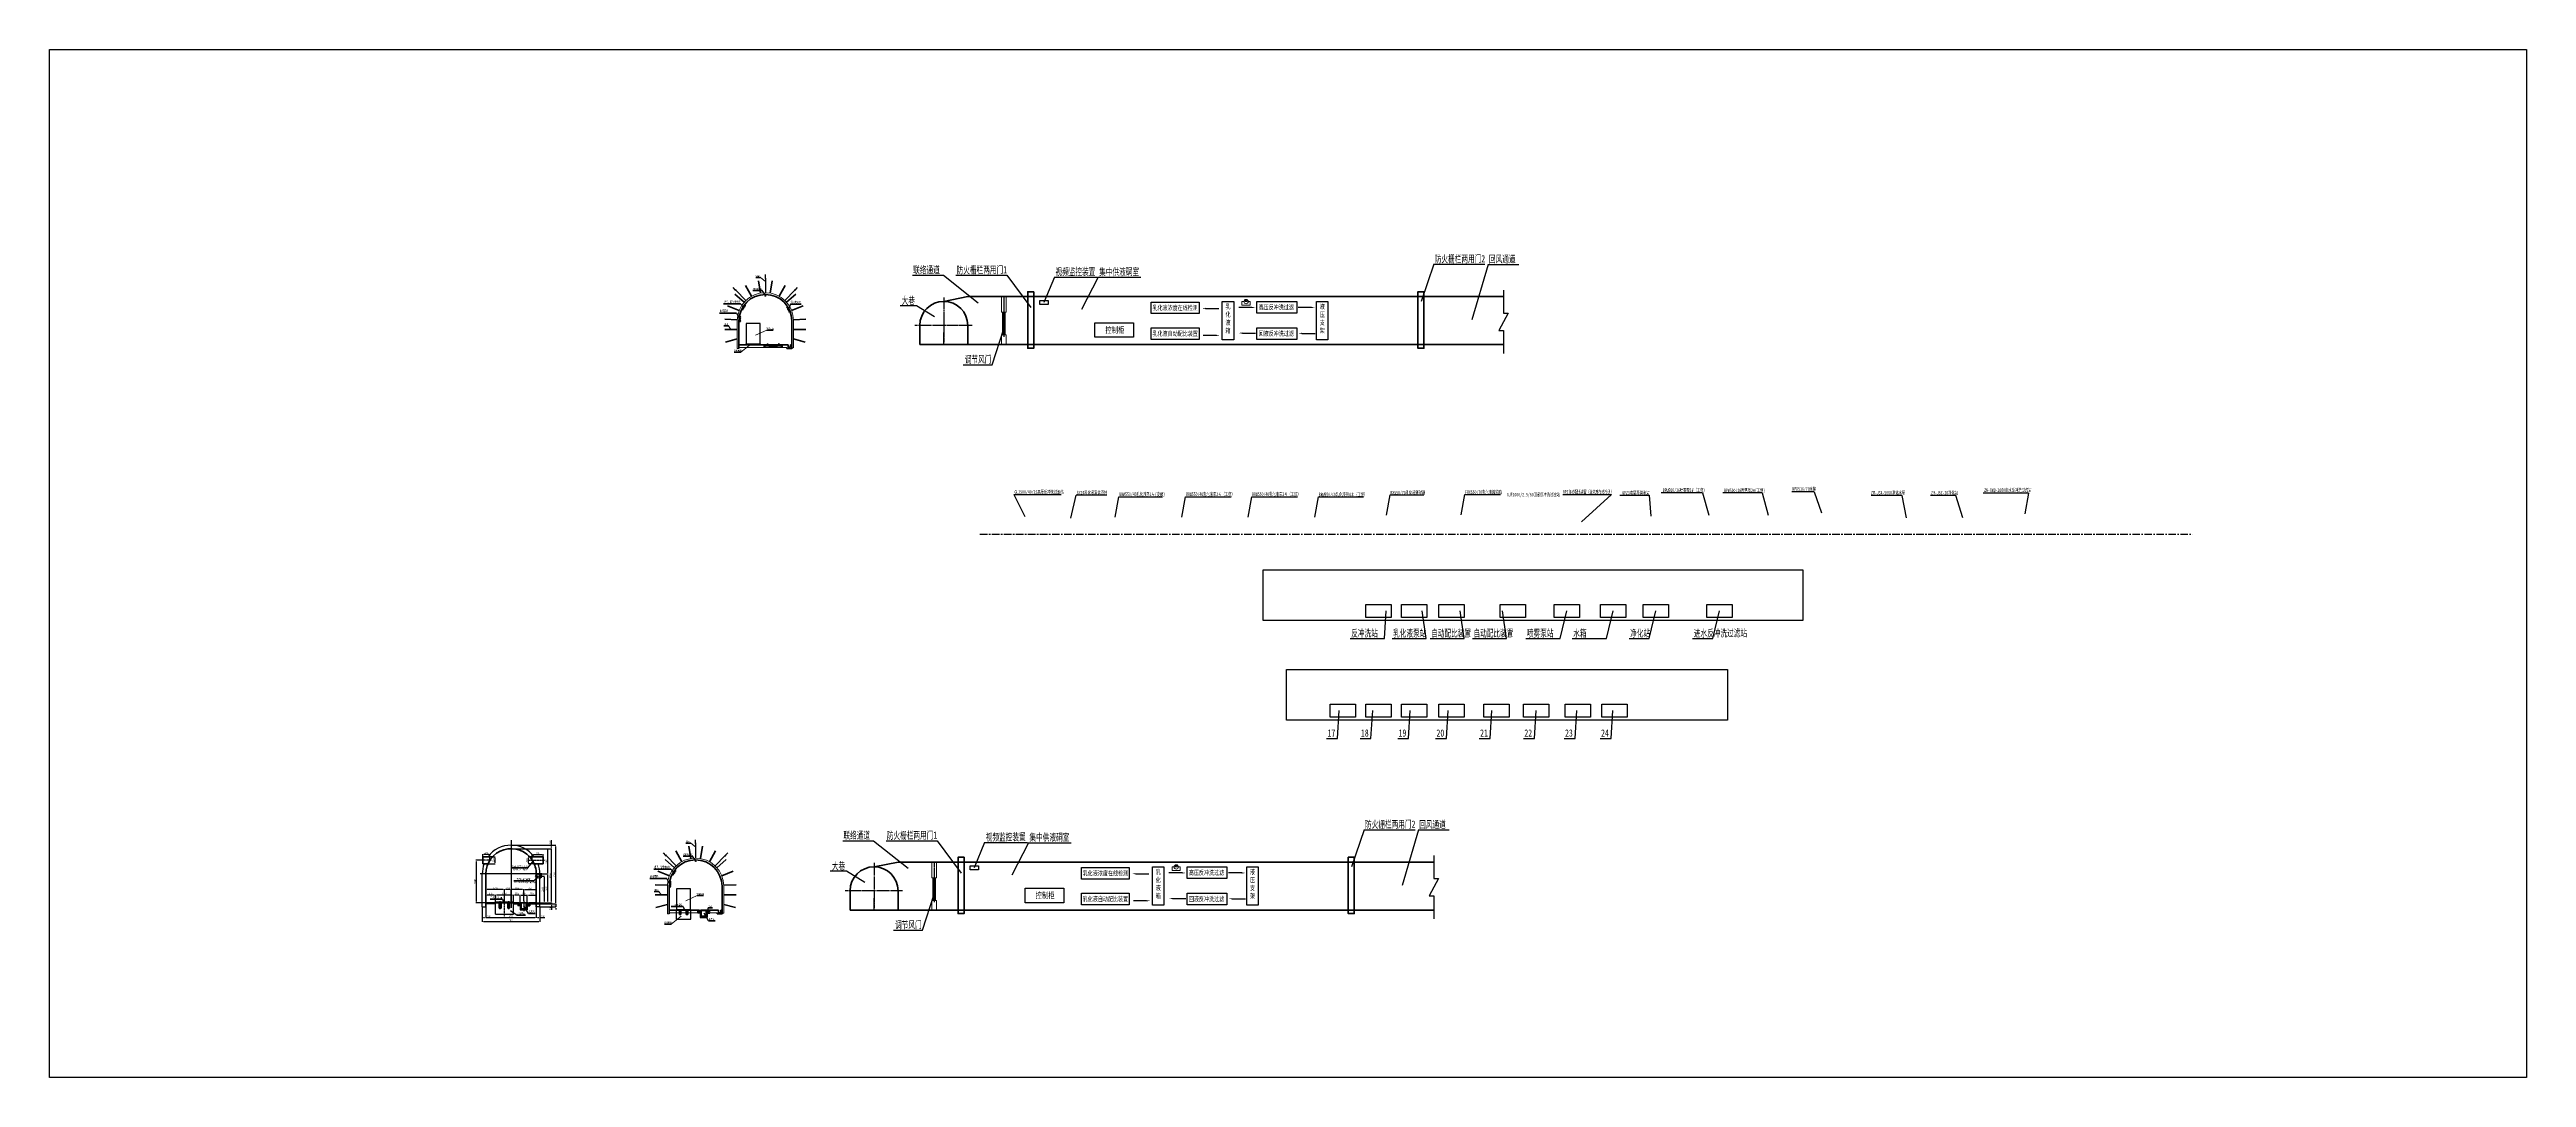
# Model space of a CAD drawing. Header units: inches. Extents: x 7875668 to 8082014, y 877498 to 963152.
import ezdxf

# ---------------------------------------------------------------- set-up
doc = ezdxf.new("R2010")
doc.units = ezdxf.units.IN
doc.header["$MEASUREMENT"] = 0
for name, pattern in [('CEN', [23, 20, -1, 1, -1]), ('CENTER', [2, 1.25, -0.25, 0.25, -0.25]), ('CENX', [11, 8, -1, 1, -1]), ('DASHED', [0.75, 0.5, -0.25]), ('QX', [6, 4, -2])]:
    doc.linetypes.add(name, pattern=pattern)
for name, color, linetype, lineweight in [('00主要巷道', 1, 'Continuous', 40), ('a-hd', 1, 'Continuous', 30), ('DIM', 3, 'Continuous', 13), ('井巷', 1, 'Continuous', 50), ('巷道轮廓', 1, 'Continuous', 40), ('轮廓', 1, 'Continuous', 50), ('门框', 3, 'Continuous', 40)]:
    doc.layers.add(name, color=color, linetype=linetype, lineweight=lineweight)
for name, color, linetype in [('2细线层', 4, 'Continuous'), ('3中心线层', 1, 'CENTER'), ('7标注层', 4, 'Continuous'), ('a-gg', 1, 'Continuous'), ('xian', 7, 'Continuous'), ('xx', 7, 'Continuous'), ('中心线', 7, 'CEN'), ('其他', 7, 'Continuous'), ('巷道', 1, 'Continuous'), ('引线', 5, 'Continuous'), ('文字', 7, 'Continuous'), ('标注', 3, 'Continuous'), ('标注线', 7, 'Continuous'), ('煤层', 1, 'Continuous')]:
    doc.layers.add(name, color=color, linetype=linetype)
doc.styles.add('hhz', font='', dxfattribs={"width": 0.7})
doc.styles.add('ST0.7', font='', dxfattribs={"width": 0.7})
doc.styles.add('ST25', font='', dxfattribs={"width": 0.7, "height": 2.5})
doc.styles.get("Standard").update_dxf_attribs({"font": '', "width": 0.7})
doc.styles.add('宋体', font='', dxfattribs={"width": 0.75})
doc.styles.add('宋体2', font='', dxfattribs={"width": 0.75})
doc.styles.get('hhz').set_extended_font_data('SimSun')
doc.styles.get('ST0.7').set_extended_font_data('SimSun')
doc.styles.get('ST25').set_extended_font_data('SimSun')
doc.styles.get('Standard').set_extended_font_data('SimSun')
doc.styles.get('宋体').set_extended_font_data('SimSun')
doc.styles.get('宋体2').set_extended_font_data('SimSun')
doc.dimstyles.new('dim 50', dxfattribs={"dimscale": 100, "dimtxt": 1.5, "dimasz": 1, "dimexe": 0.25, "dimexo": 0, "dimgap": 0.4, "dimtad": 1, "dimdec": 0, "dimtxsty": '宋体', "dimcen": 2.5, "dimclrd": 3, "dimclre": 3, "dimclrt": 3, "dimaunit": 1, "dimadec": 3, "dimazin": 0, "dimtfac": 1, "dimtdec": 0, "dimtmove": 0, "dimatfit": 3, "dimfxl": 1, "dimarcsym": 0})
pattern_1 = [(135, (7978385.016, 876269.107), (11.22532, 11.22532), [])]
pattern_2 = [(45, (7928552.032, 900242.32), (-6.735192, 6.735192), [])]
pattern_3 = [(45, (7085303.863, 334338.3878), (-2.24506403, 2.24506403), [])]
pattern_4 = [(45, (7881943.917, 876269.107), (-11.22532, 11.22532), [])]
pattern_5 = [(135, (7931776.901, 900242.32), (6.735192, 6.735192), [])]

# ---------------------------------------------------------------- blocks, each defined once
blk = doc.blocks.new('*D89')
at = {"color": 3, "lineweight": -2, "ltscale": 0.05, "transparency": 16777216}
for p, q in [((7916216, 894457), (7917195, 894457)), ((7917170, 892157), (7917170, 894357)), ((7916216, 892057), (7917195, 892057))]:
    blk.add_line(p, q, dxfattribs=at)
at = {"color": 3, "transparency": 16777216}
for points in [[(7917186, 894357), (7917153, 894357), (7917170, 894457)], [(7917153, 892157), (7917186, 892157), (7917170, 892057)]]:
    blk.add_solid(points, dxfattribs=at)
at = {"layer": 'Defpoints', "color": 0, "transparency": 16777216}
for p in [(7916216, 894457), (7917170, 894457), (7916216, 892057)]:
    blk.add_point(p, dxfattribs=at)
at = {"color": 3, "transparency": 16777216, "insert": (7917055, 893257), "char_height": 150, "attachment_point": 5, "rotation": 90, "style": '宋体'}
blk.add_mtext('2400', dxfattribs=at)
blk = doc.blocks.new('*D90')
at = {"color": 3, "lineweight": -2, "ltscale": 0.05, "transparency": 16777216}
for p, q in [((7914116, 896557), (7917195, 896557)), ((7917170, 894557), (7917170, 896457)), ((7916216, 894457), (7917195, 894457))]:
    blk.add_line(p, q, dxfattribs=at)
at = {"color": 3, "transparency": 16777216}
for points in [[(7917186, 896457), (7917153, 896457), (7917170, 896557)], [(7917153, 894557), (7917186, 894557), (7917170, 894457)]]:
    blk.add_solid(points, dxfattribs=at)
at = {"layer": 'Defpoints', "color": 0, "transparency": 16777216}
for p in [(7914116, 896557), (7917170, 896557), (7916216, 894457)]:
    blk.add_point(p, dxfattribs=at)
at = {"color": 3, "transparency": 16777216, "insert": (7917055, 895507), "char_height": 150, "attachment_point": 5, "rotation": 90, "style": '宋体'}
blk.add_mtext('2100', dxfattribs=at)
blk = doc.blocks.new('*D91')
at = {"color": 3, "lineweight": -2, "ltscale": 0.05, "transparency": 16777216}
for p, q in [((7916216, 896557), (7917519, 896557)), ((7917494, 892157), (7917494, 896457)), ((7916216, 892057), (7917519, 892057))]:
    blk.add_line(p, q, dxfattribs=at)
at = {"color": 3, "transparency": 16777216}
for points in [[(7917511, 896457), (7917478, 896457), (7917494, 896557)], [(7917478, 892157), (7917511, 892157), (7917494, 892057)]]:
    blk.add_solid(points, dxfattribs=at)
at = {"layer": 'Defpoints', "color": 0, "transparency": 16777216}
for p in [(7916216, 896557), (7917494, 896557), (7916216, 892057)]:
    blk.add_point(p, dxfattribs=at)
at = {"color": 3, "transparency": 16777216, "insert": (7917379, 894307), "char_height": 150, "attachment_point": 5, "rotation": 90, "style": '宋体'}
blk.add_mtext('4500', dxfattribs=at)
blk = doc.blocks.new('*D92')
at = {"color": 3, "lineweight": -2, "ltscale": 0.05, "transparency": 16777216}
for p, q in [((7914116, 896857), (7917519, 896857)), ((7914116, 896557), (7917519, 896557)), ((7917494, 896857), (7917494, 897260)), ((7917494, 896657), (7917494, 896757))]:
    blk.add_line(p, q, dxfattribs=at)
at = {"color": 3, "transparency": 16777216}
for points in [[(7917511, 896757), (7917478, 896757), (7917494, 896857)], [(7917478, 896657), (7917511, 896657), (7917494, 896557)]]:
    blk.add_solid(points, dxfattribs=at)
at = {"layer": 'Defpoints', "color": 0, "transparency": 16777216}
for p in [(7914116, 896857), (7914116, 896557), (7917494, 896857)]:
    blk.add_point(p, dxfattribs=at)
at = {"color": 3, "transparency": 16777216, "insert": (7917379, 897109), "char_height": 150, "attachment_point": 5, "rotation": 90, "style": '宋体'}
blk.add_mtext('300', dxfattribs=at)
blk = doc.blocks.new('*D93')
at = {"color": 3, "lineweight": -2, "ltscale": 0.05, "transparency": 16777216}
for p, q in [((7916216, 892057), (7917519, 892057)), ((7916216, 891957), (7917519, 891957)), ((7917494, 892157), (7917494, 892257)), ((7917494, 892057), (7917494, 891957)), ((7917494, 891857), (7917494, 891462))]:
    blk.add_line(p, q, dxfattribs=at)
at = {"color": 3, "transparency": 16777216}
for points in [[(7917478, 892157), (7917511, 892157), (7917494, 892057)], [(7917511, 891857), (7917478, 891857), (7917494, 891957)]]:
    blk.add_solid(points, dxfattribs=at)
at = {"layer": 'Defpoints', "color": 0, "transparency": 16777216}
for p in [(7916216, 892057), (7916216, 891957), (7917494, 891957)]:
    blk.add_point(p, dxfattribs=at)
at = {"color": 3, "transparency": 16777216, "insert": (7917379, 891609), "char_height": 150, "attachment_point": 5, "rotation": 90, "style": '宋体'}
blk.add_mtext('100', dxfattribs=at)
blk = doc.blocks.new('*D94')
at = {"color": 3, "lineweight": -2, "ltscale": 0.05, "transparency": 16777216}
for p, q in [((7916216, 896857), (7917857, 896857)), ((7917832, 892057), (7917832, 896757)), ((7916216, 891957), (7917857, 891957))]:
    blk.add_line(p, q, dxfattribs=at)
at = {"color": 3, "transparency": 16777216}
for points in [[(7917848, 896757), (7917815, 896757), (7917832, 896857)], [(7917815, 892057), (7917848, 892057), (7917832, 891957)]]:
    blk.add_solid(points, dxfattribs=at)
at = {"layer": 'Defpoints', "color": 0, "transparency": 16777216}
for p in [(7916216, 896857), (7917832, 896857), (7916216, 891957)]:
    blk.add_point(p, dxfattribs=at)
at = {"color": 3, "transparency": 16777216, "insert": (7917717, 894407), "char_height": 150, "attachment_point": 5, "rotation": 90, "style": '宋体'}
blk.add_mtext('4900', dxfattribs=at)
blk = doc.blocks.new('*D95')
at = {"color": 3, "lineweight": -2, "ltscale": 0.05, "transparency": 16777216}
for p, q in [((7916516, 891957), (7917857, 891957)), ((7916516, 891707), (7917857, 891707)), ((7917832, 892057), (7917832, 892157)), ((7917832, 891957), (7917832, 891707)), ((7917832, 891607), (7917832, 891507))]:
    blk.add_line(p, q, dxfattribs=at)
at = {"color": 3, "transparency": 16777216}
for points in [[(7917815, 892057), (7917848, 892057), (7917832, 891957)], [(7917848, 891607), (7917815, 891607), (7917832, 891707)]]:
    blk.add_solid(points, dxfattribs=at)
at = {"layer": 'Defpoints', "color": 0, "transparency": 16777216}
for p in [(7916516, 891957), (7916516, 891707), (7917832, 891707)]:
    blk.add_point(p, dxfattribs=at)
at = {"color": 3, "transparency": 16777216, "insert": (7917717, 891832), "char_height": 150, "attachment_point": 5, "rotation": 90, "style": '宋体'}
blk.add_mtext('250', dxfattribs=at)
blk = doc.blocks.new('钢轨15kg')
at = {"layer": 'a-gg', "color": 4, "lineweight": 40}
for p, q in [((5, 0), (38, 0)), ((-18, -77), (-18, -79)), ((-18, -79), (61, -79)), ((13, -68), (-16, -74)), ((0, -5), (0, -15)), ((2, -18), (13, -20)), ((17, -25), (17, -63)), ((26, -25), (26, -63)), ((41, -18), (29, -20)), ((29, -68), (59, -74)), ((43, -5), (43, -15)), ((61, -77), (61, -79))]:
    blk.add_line(p, q, dxfattribs=at)
for centre, radius, start, end in [((5, -5), 5, 90, 180), ((38, -5), 5, 0, 90), ((-15, -77), 3, 103, 180), ((3, -15), 3, 180, 257), ((12, -25), 5, 0, 77), ((12, -63), 5, 283, 0), ((31, -25), 5, 103, 180), ((31, -63), 5, 180, 257), ((40, -15), 3, 283, 0), ((58, -77), 3, 0, 77)]:
    blk.add_arc(centre, radius, start, end, dxfattribs=at)
blk = doc.blocks.new('*D96')
at = {"color": 3, "lineweight": -2, "ltscale": 0.05, "transparency": 16777216}
for p, q in [((7912016, 891707), (7912016, 890793)), ((7916216, 891707), (7916216, 890793)), ((7912116, 890818), (7916116, 890818))]:
    blk.add_line(p, q, dxfattribs=at)
at = {"color": 3, "transparency": 16777216}
for points in [[(7912116, 890835), (7912116, 890802), (7912016, 890818)], [(7916116, 890802), (7916116, 890835), (7916216, 890818)]]:
    blk.add_solid(points, dxfattribs=at)
at = {"layer": 'Defpoints', "color": 0, "transparency": 16777216}
for p in [(7912016, 891707), (7916216, 891707), (7916216, 890818)]:
    blk.add_point(p, dxfattribs=at)
at = {"color": 3, "transparency": 16777216, "insert": (7914116, 890933), "char_height": 150, "attachment_point": 5, "style": '宋体'}
blk.add_mtext('4200', dxfattribs=at)
blk = doc.blocks.new('*D97')
at = {"color": 3, "lineweight": -2, "ltscale": 0.05, "transparency": 16777216}
for p, q in [((7916216, 891707), (7916216, 890793)), ((7916516, 891707), (7916516, 890793)), ((7916316, 890818), (7916416, 890818)), ((7916516, 890818), (7916920, 890818))]:
    blk.add_line(p, q, dxfattribs=at)
at = {"color": 3, "transparency": 16777216}
for points in [[(7916316, 890835), (7916316, 890802), (7916216, 890818)], [(7916416, 890802), (7916416, 890835), (7916516, 890818)]]:
    blk.add_solid(points, dxfattribs=at)
at = {"layer": 'Defpoints', "color": 0, "transparency": 16777216}
for p in [(7916216, 891707), (7916516, 891707), (7916516, 890818)]:
    blk.add_point(p, dxfattribs=at)
at = {"color": 3, "transparency": 16777216, "insert": (7916768, 890933), "char_height": 150, "attachment_point": 5, "style": '宋体'}
blk.add_mtext('300', dxfattribs=at)
blk = doc.blocks.new('*D98')
at = {"color": 3, "lineweight": -2, "ltscale": 0.05, "transparency": 16777216}
for p, q in [((7911716, 891707), (7911716, 890793)), ((7912016, 891707), (7912016, 890793)), ((7911816, 890818), (7911916, 890818)), ((7912016, 890818), (7912420, 890818))]:
    blk.add_line(p, q, dxfattribs=at)
at = {"color": 3, "transparency": 16777216}
for points in [[(7911816, 890835), (7911816, 890802), (7911716, 890818)], [(7911916, 890802), (7911916, 890835), (7912016, 890818)]]:
    blk.add_solid(points, dxfattribs=at)
at = {"layer": 'Defpoints', "color": 0, "transparency": 16777216}
for p in [(7911716, 891707), (7912016, 891707), (7912016, 890818)]:
    blk.add_point(p, dxfattribs=at)
at = {"color": 3, "transparency": 16777216, "insert": (7912268, 890933), "char_height": 150, "attachment_point": 5, "style": '宋体'}
blk.add_mtext('300', dxfattribs=at)
blk = doc.blocks.new('*D99')
at = {"color": 3, "lineweight": -2, "ltscale": 0.05, "transparency": 16777216}
for p, q in [((7911716, 891707), (7911716, 890480)), ((7916516, 891707), (7916516, 890480)), ((7911816, 890505), (7916416, 890505))]:
    blk.add_line(p, q, dxfattribs=at)
at = {"color": 3, "transparency": 16777216}
for points in [[(7911816, 890522), (7911816, 890488), (7911716, 890505)], [(7916416, 890488), (7916416, 890522), (7916516, 890505)]]:
    blk.add_solid(points, dxfattribs=at)
at = {"layer": 'Defpoints', "color": 0, "transparency": 16777216}
for p in [(7911716, 891707), (7916516, 891707), (7916516, 890505)]:
    blk.add_point(p, dxfattribs=at)
at = {"color": 3, "transparency": 16777216, "insert": (7914116, 890620), "char_height": 150, "attachment_point": 5, "style": '宋体'}
blk.add_mtext('4800', dxfattribs=at)
blk = doc.blocks.new('*D100')
at = {"color": 3, "lineweight": -2, "ltscale": 0.05, "transparency": 16777216}
for p, q in [((7914866, 892047), (7914866, 892726)), ((7914966, 892701), (7915366, 892701)), ((7915466, 892047), (7915466, 892726))]:
    blk.add_line(p, q, dxfattribs=at)
at = {"color": 3, "transparency": 16777216}
for points in [[(7914966, 892717), (7914966, 892684), (7914866, 892701)], [(7915366, 892684), (7915366, 892717), (7915466, 892701)]]:
    blk.add_solid(points, dxfattribs=at)
at = {"layer": 'Defpoints', "color": 0, "transparency": 16777216}
for p in [(7914866, 892047), (7915466, 892701), (7915466, 892047)]:
    blk.add_point(p, dxfattribs=at)
at = {"color": 3, "transparency": 16777216, "insert": (7915166, 892816), "char_height": 150, "attachment_point": 5, "style": '宋体'}
blk.add_mtext('600', dxfattribs=at)
blk = doc.blocks.new('*D101')
at = {"color": 3, "lineweight": -2, "ltscale": 0.05, "transparency": 16777216}
for p, q in [((7915166, 892209), (7915166, 893192)), ((7915266, 893167), (7916116, 893167)), ((7916216, 892209), (7916216, 893192))]:
    blk.add_line(p, q, dxfattribs=at)
at = {"color": 3, "transparency": 16777216}
for points in [[(7915266, 893184), (7915266, 893150), (7915166, 893167)], [(7916116, 893150), (7916116, 893184), (7916216, 893167)]]:
    blk.add_solid(points, dxfattribs=at)
at = {"layer": 'Defpoints', "color": 0, "transparency": 16777216}
for p in [(7915166, 892209), (7916216, 893167), (7916216, 892209)]:
    blk.add_point(p, dxfattribs=at)
at = {"color": 3, "transparency": 16777216, "insert": (7915691, 893282), "char_height": 150, "attachment_point": 5, "style": '宋体'}
blk.add_mtext('1050', dxfattribs=at)
blk = doc.blocks.new('*D102')
at = {"color": 3, "lineweight": -2, "ltscale": 0.05, "transparency": 16777216}
for p, q in [((7914116, 892209), (7914116, 893192)), ((7915066, 893167), (7914216, 893167)), ((7915166, 892209), (7915166, 893192))]:
    blk.add_line(p, q, dxfattribs=at)
at = {"color": 3, "transparency": 16777216}
for points in [[(7914216, 893184), (7914216, 893150), (7914116, 893167)], [(7915066, 893150), (7915066, 893184), (7915166, 893167)]]:
    blk.add_solid(points, dxfattribs=at)
at = {"layer": 'Defpoints', "color": 0, "transparency": 16777216}
for p in [(7914116, 893167), (7914116, 892209), (7915166, 892209)]:
    blk.add_point(p, dxfattribs=at)
at = {"color": 3, "transparency": 16777216, "insert": (7914641, 893282), "char_height": 150, "attachment_point": 5, "style": '宋体'}
blk.add_mtext('1050', dxfattribs=at)
blk = doc.blocks.new('*D103')
at = {"color": 3, "lineweight": -2, "ltscale": 0.05, "transparency": 16777216}
for p, q in [((7912016, 892209), (7912016, 893192)), ((7913466, 893167), (7912116, 893167)), ((7913566, 892209), (7913566, 893192))]:
    blk.add_line(p, q, dxfattribs=at)
at = {"color": 3, "transparency": 16777216}
for points in [[(7912116, 893184), (7912116, 893150), (7912016, 893167)], [(7913466, 893150), (7913466, 893184), (7913566, 893167)]]:
    blk.add_solid(points, dxfattribs=at)
at = {"layer": 'Defpoints', "color": 0, "transparency": 16777216}
for p in [(7912016, 893167), (7912016, 892209), (7913566, 892209)]:
    blk.add_point(p, dxfattribs=at)
at = {"color": 3, "transparency": 16777216, "insert": (7912791, 893282), "char_height": 150, "attachment_point": 5, "style": '宋体'}
blk.add_mtext('1550', dxfattribs=at)
blk = doc.blocks.new('*D104')
at = {"color": 3, "lineweight": -2, "ltscale": 0.05, "transparency": 16777216}
for p, q in [((7915466, 892052), (7915466, 892726)), ((7915566, 892701), (7916116, 892701)), ((7916216, 892052), (7916216, 892726))]:
    blk.add_line(p, q, dxfattribs=at)
at = {"color": 3, "transparency": 16777216}
for points in [[(7915566, 892717), (7915566, 892684), (7915466, 892701)], [(7916116, 892684), (7916116, 892717), (7916216, 892701)]]:
    blk.add_solid(points, dxfattribs=at)
at = {"layer": 'Defpoints', "color": 0, "transparency": 16777216}
for p in [(7915466, 892052), (7916216, 892701), (7916216, 892052)]:
    blk.add_point(p, dxfattribs=at)
at = {"color": 3, "transparency": 16777216, "insert": (7915841, 892816), "char_height": 150, "attachment_point": 5, "style": '宋体'}
blk.add_mtext('750', dxfattribs=at)
blk = doc.blocks.new('*D105')
at = {"color": 3, "lineweight": -2, "ltscale": 0.05, "transparency": 16777216}
for p, q in [((7914316, 892057), (7914316, 892726)), ((7914766, 892701), (7914416, 892701)), ((7914866, 892047), (7914866, 892726))]:
    blk.add_line(p, q, dxfattribs=at)
at = {"color": 3, "transparency": 16777216}
for points in [[(7914416, 892717), (7914416, 892684), (7914316, 892701)], [(7914766, 892684), (7914766, 892717), (7914866, 892701)]]:
    blk.add_solid(points, dxfattribs=at)
at = {"layer": 'Defpoints', "color": 0, "transparency": 16777216}
for p in [(7914316, 892701), (7914316, 892057), (7914866, 892047)]:
    blk.add_point(p, dxfattribs=at)
at = {"color": 3, "transparency": 16777216, "insert": (7914591, 892816), "char_height": 150, "attachment_point": 5, "style": '宋体'}
blk.add_mtext('550', dxfattribs=at)
blk = doc.blocks.new('*D106')
at = {"color": 3, "lineweight": -2, "ltscale": 0.05, "transparency": 16777216}
for p, q in [((7912816, 892107), (7912816, 892726)), ((7914216, 892701), (7912916, 892701)), ((7914316, 892107), (7914316, 892726))]:
    blk.add_line(p, q, dxfattribs=at)
at = {"color": 3, "transparency": 16777216}
for points in [[(7912916, 892717), (7912916, 892684), (7912816, 892701)], [(7914216, 892684), (7914216, 892717), (7914316, 892701)]]:
    blk.add_solid(points, dxfattribs=at)
at = {"layer": 'Defpoints', "color": 0, "transparency": 16777216}
for p in [(7912816, 892701), (7912816, 892107), (7914316, 892107)]:
    blk.add_point(p, dxfattribs=at)
at = {"color": 3, "transparency": 16777216, "insert": (7913566, 892816), "char_height": 150, "attachment_point": 5, "style": '宋体'}
blk.add_mtext('1500', dxfattribs=at)
blk = doc.blocks.new('*D107')
at = {"color": 3, "lineweight": -2, "ltscale": 0.05, "transparency": 16777216}
for p, q in [((7912016, 892107), (7912016, 892726)), ((7912716, 892701), (7912116, 892701)), ((7912816, 892107), (7912816, 892726))]:
    blk.add_line(p, q, dxfattribs=at)
at = {"color": 3, "transparency": 16777216}
for points in [[(7912116, 892717), (7912116, 892684), (7912016, 892701)], [(7912716, 892684), (7912716, 892717), (7912816, 892701)]]:
    blk.add_solid(points, dxfattribs=at)
at = {"layer": 'Defpoints', "color": 0, "transparency": 16777216}
for p in [(7912016, 892701), (7912016, 892107), (7912816, 892107)]:
    blk.add_point(p, dxfattribs=at)
at = {"color": 3, "transparency": 16777216, "insert": (7912416, 892816), "char_height": 150, "attachment_point": 5, "style": '宋体'}
blk.add_mtext('800', dxfattribs=at)
blk = doc.blocks.new('*D108')
at = {"color": 3, "lineweight": -2, "ltscale": 0.05, "transparency": 16777216}
for p, q in [((7913566, 892209), (7913566, 893192)), ((7914016, 893167), (7913666, 893167)), ((7914116, 892209), (7914116, 893192))]:
    blk.add_line(p, q, dxfattribs=at)
at = {"color": 3, "transparency": 16777216}
for points in [[(7913666, 893184), (7913666, 893150), (7913566, 893167)], [(7914016, 893150), (7914016, 893184), (7914116, 893167)]]:
    blk.add_solid(points, dxfattribs=at)
at = {"layer": 'Defpoints', "color": 0, "transparency": 16777216}
for p in [(7913566, 893167), (7913566, 892209), (7914116, 892209)]:
    blk.add_point(p, dxfattribs=at)
at = {"color": 3, "transparency": 16777216, "insert": (7913841, 893282), "char_height": 150, "attachment_point": 5, "style": '宋体'}
blk.add_mtext('550', dxfattribs=at)
blk = doc.blocks.new('*D109')
at = {"color": 3, "lineweight": -2, "ltscale": 0.05, "transparency": 16777216}
for p, q in [((7916616, 894277), (7916888, 894277)), ((7916863, 894177), (7916863, 892157)), ((7916616, 892057), (7916888, 892057))]:
    blk.add_line(p, q, dxfattribs=at)
at = {"color": 3, "transparency": 16777216}
for points in [[(7916880, 894177), (7916847, 894177), (7916863, 894277)], [(7916847, 892157), (7916880, 892157), (7916863, 892057)]]:
    blk.add_solid(points, dxfattribs=at)
at = {"layer": 'Defpoints', "color": 0, "transparency": 16777216}
for p in [(7916616, 894277), (7916616, 892057), (7916863, 892057)]:
    blk.add_point(p, dxfattribs=at)
at = {"color": 3, "transparency": 16777216, "insert": (7916748, 893167), "char_height": 150, "attachment_point": 5, "rotation": 90, "style": '宋体'}
blk.add_mtext('2220', dxfattribs=at)
blk = doc.blocks.new('*D110')
at = {"color": 3, "lineweight": -2, "ltscale": 0.05, "transparency": 16777216}
for p, q in [((7915880, 895597), (7915880, 896098)), ((7915980, 896073), (7916680, 896073)), ((7916780, 895597), (7916780, 896098))]:
    blk.add_line(p, q, dxfattribs=at)
at = {"color": 3, "transparency": 16777216}
for points in [[(7915980, 896089), (7915980, 896056), (7915880, 896073)], [(7916680, 896056), (7916680, 896089), (7916780, 896073)]]:
    blk.add_solid(points, dxfattribs=at)
at = {"layer": 'Defpoints', "color": 0, "transparency": 16777216}
for p in [(7915880, 895597), (7916780, 896073), (7916780, 895597)]:
    blk.add_point(p, dxfattribs=at)
at = {"color": 3, "transparency": 16777216, "insert": (7916330, 896188), "char_height": 150, "attachment_point": 5, "style": '宋体'}
blk.add_mtext('900', dxfattribs=at)
blk = doc.blocks.new('*D111')
at = {"color": 3, "lineweight": -2, "ltscale": 0.05, "transparency": 16777216}
for p, q in [((7915645, 895897), (7915527, 895897)), ((7915552, 895797), (7915552, 895397)), ((7916041, 895297), (7915527, 895297))]:
    blk.add_line(p, q, dxfattribs=at)
at = {"color": 3, "transparency": 16777216}
for points in [[(7915569, 895797), (7915535, 895797), (7915552, 895897)], [(7915535, 895397), (7915569, 895397), (7915552, 895297)]]:
    blk.add_solid(points, dxfattribs=at)
at = {"layer": 'Defpoints', "color": 0, "transparency": 16777216}
for p in [(7915645, 895897), (7915552, 895297), (7916041, 895297)]:
    blk.add_point(p, dxfattribs=at)
at = {"color": 3, "transparency": 16777216, "insert": (7915437, 895597), "char_height": 150, "attachment_point": 5, "rotation": 90, "style": '宋体'}
blk.add_mtext('600', dxfattribs=at)
blk = doc.blocks.new('*D112')
at = {"color": 3, "lineweight": -2, "ltscale": 0.05, "transparency": 16777216}
for p, q in [((7911753, 895897), (7911753, 896098)), ((7912253, 896073), (7911853, 896073)), ((7912353, 895597), (7912353, 896098))]:
    blk.add_line(p, q, dxfattribs=at)
at = {"color": 3, "transparency": 16777216}
for points in [[(7911853, 896089), (7911853, 896056), (7911753, 896073)], [(7912253, 896056), (7912253, 896089), (7912353, 896073)]]:
    blk.add_solid(points, dxfattribs=at)
at = {"layer": 'Defpoints', "color": 0, "transparency": 16777216}
for p in [(7911753, 896073), (7911753, 895897), (7912353, 895597)]:
    blk.add_point(p, dxfattribs=at)
at = {"color": 3, "transparency": 16777216, "insert": (7912053, 896188), "char_height": 150, "attachment_point": 5, "style": '宋体'}
blk.add_mtext('600', dxfattribs=at)
blk = doc.blocks.new('*D113')
at = {"color": 3, "lineweight": -2, "ltscale": 0.05, "transparency": 16777216}
for p, q in [((7912588, 895897), (7912795, 895897)), ((7912770, 895797), (7912770, 895397)), ((7912192, 895297), (7912795, 895297))]:
    blk.add_line(p, q, dxfattribs=at)
at = {"color": 3, "transparency": 16777216}
for points in [[(7912787, 895797), (7912754, 895797), (7912770, 895897)], [(7912754, 895397), (7912787, 895397), (7912770, 895297)]]:
    blk.add_solid(points, dxfattribs=at)
at = {"layer": 'Defpoints', "color": 0, "transparency": 16777216}
for p in [(7912588, 895897), (7912192, 895297), (7912770, 895297)]:
    blk.add_point(p, dxfattribs=at)
at = {"color": 3, "transparency": 16777216, "insert": (7912655, 895597), "char_height": 150, "attachment_point": 5, "rotation": 90, "style": '宋体'}
blk.add_mtext('600', dxfattribs=at)
blk = doc.blocks.new('*D114')
at = {"color": 3, "lineweight": -2, "ltscale": 0.05, "transparency": 16777216}
for p, q in [((7911753, 895597), (7911193, 895597)), ((7911218, 895497), (7911218, 892157)), ((7912016, 892057), (7911193, 892057))]:
    blk.add_line(p, q, dxfattribs=at)
at = {"color": 3, "transparency": 16777216}
for points in [[(7911235, 895497), (7911201, 895497), (7911218, 895597)], [(7911201, 892157), (7911235, 892157), (7911218, 892057)]]:
    blk.add_solid(points, dxfattribs=at)
at = {"layer": 'Defpoints', "color": 0, "transparency": 16777216}
for p in [(7911753, 895597), (7911218, 892057), (7912016, 892057)]:
    blk.add_point(p, dxfattribs=at)
at = {"color": 3, "transparency": 16777216, "insert": (7911103, 893827), "char_height": 150, "attachment_point": 5, "rotation": 90, "style": '宋体'}
blk.add_mtext('3540', dxfattribs=at)

msp = doc.modelspace()

# ---------------------------------------------------------------- hatches: boundary and pattern name
at = {"layer": 'DIM', "linetype": 'Continuous'}
h = msp.add_hatch(dxfattribs=at)
h.set_pattern_fill('ANSI31', color=256, scale=18.189439, angle=360, style=0)
h.set_pattern_definition([(45, (7920594.38, 716898.354), (-40.836455, 40.836455), [])])
h.paths.add_polyline_path([(7955274.8, 941256.9), (7955165.7, 941256.9), (7955165.7, 940553.5), (7955274.8, 940553.5)])
h.paths.add_polyline_path([(7955165.7, 941256.9), (7955056.5, 941256.9), (7955056.5, 940553.5), (7955165.7, 940553.5)])
h.paths.add_polyline_path([(7955165.7, 940553.5), (7955056.5, 940553.5), (7955056.5, 939365.2), (7955165.7, 939365.2)])
h.paths.add_polyline_path([(7955274.8, 940553.5), (7955165.7, 940553.5), (7955165.7, 939365.2), (7955274.8, 939365.2)])
h = msp.add_hatch(dxfattribs=at)
h.set_pattern_fill('ANSI31', color=256, scale=18.189439, angle=360, style=0)
h.set_pattern_definition([(45, (7914784.38, 669785.353), (-40.836455, 40.836455), [])])
h.paths.add_polyline_path([(7949464.8, 894143.9), (7949355.7, 894143.9), (7949355.7, 893440.5), (7949464.8, 893440.5)])
h.paths.add_polyline_path([(7949355.7, 894143.9), (7949246.5, 894143.9), (7949246.5, 893440.5), (7949355.7, 893440.5)])
h.paths.add_polyline_path([(7949355.7, 893440.5), (7949246.5, 893440.5), (7949246.5, 892252.2), (7949355.7, 892252.2)])
h.paths.add_polyline_path([(7949464.8, 893440.5), (7949355.7, 893440.5), (7949355.7, 892252.2), (7949464.8, 892252.2)])
at = {"layer": '文字'}
h = msp.add_hatch(dxfattribs=at)
h.set_pattern_fill('ANSI31', color=256, style=0)
h.set_pattern_definition([(45, (7070305.719, 334967.0185), (-2.24506403, 2.24506403), [])])
h.paths.add_polyline_path([(7914916.3, 892056.6), (7914916.3, 892048.6), (7915416.3, 892048.6), (7915416.3, 892056.6)])
h = msp.add_hatch(dxfattribs=at)
h.set_pattern_fill('ANSI31', color=256, style=0)
h.set_pattern_definition(pattern_3)
h.paths.add_polyline_path([(7929914.5, 891428), (7929914.5, 891420), (7930414.5, 891420), (7930414.5, 891428)])
h = msp.add_hatch(dxfattribs=at)
h.set_pattern_fill('ANSI31', color=256, style=0)
h.set_pattern_definition(pattern_3)
h.paths.add_polyline_path([(7929914.5, 891428), (7929914.5, 891420), (7930414.5, 891420), (7930414.5, 891428)])
at = {"layer": '标注线'}
h = msp.add_hatch(dxfattribs=at)
h.set_pattern_fill('LINE', color=256, scale=5, angle=45, style=0)
h.set_pattern_definition([(135, (7963386.872, 876897.737), (11.22532, 11.22532), [])])
h.paths.add_polyline_path([(7914673.5, 891967.3), (7914673.5, 891977.3), (7914894.5, 891977.3), (7914894.5, 891967.3)])
h = msp.add_hatch(color=256, dxfattribs=at)
h.paths.add_polyline_path([(7914773.5, 891967.3), (7914770.1, 891967.3), (7914770.1, 891963.8, 0.41421356)])
h.paths.add_polyline_path([(7914770.1, 891967.3), (7914766.7, 891967.3, 0.41421356), (7914770.1, 891963.8)])
h = msp.add_hatch(color=256, dxfattribs=at)
h.paths.add_polyline_path([(7914873.5, 891967.3), (7914870.1, 891967.3), (7914870.1, 891963.8, 0.41421356)])
h.paths.add_polyline_path([(7914870.1, 891967.3), (7914866.7, 891967.3, 0.41421356), (7914870.1, 891963.8)])
h = msp.add_hatch(dxfattribs=at)
h.set_pattern_fill('LINE', color=256, scale=3, angle=45, style=0)
h.set_pattern_definition([(45, (7913553.888, 900870.951), (-6.735192, 6.735192), [])])
h.paths.add_polyline_path([(7914966.3, 892048.6), (7914916.3, 892048.6), (7914916.3, 892044.3), (7914961.3, 892044.3), (7914961.3, 891999.3), (7914966.3, 891999.3)])
h = msp.add_hatch(dxfattribs=at)
h.set_pattern_fill('LINE', color=256, scale=3, angle=45, style=0)
h.set_pattern_definition([(135, (7916778.757, 900870.951), (6.735192, 6.735192), [])])
h.paths.add_polyline_path([(7915366.3, 892048.6), (7915416.3, 892048.6), (7915416.3, 892044.3), (7915371.3, 892044.3), (7915371.3, 891999.3), (7915366.3, 891999.3)])
h = msp.add_hatch(dxfattribs=at)
h.set_pattern_fill('LINE', color=256, scale=5, angle=45, style=0)
h.set_pattern_definition([(45, (7866945.773, 876897.737), (-11.22532, 11.22532), [])])
h.paths.add_polyline_path([(7915659.2, 891967.3), (7915659.2, 891977.3), (7915438.1, 891977.3), (7915438.1, 891967.3)])
h = msp.add_hatch(color=256, dxfattribs=at)
h.paths.add_polyline_path([(7915459.2, 891967.3), (7915462.6, 891967.3), (7915462.6, 891963.8, -0.41421356)])
h.paths.add_polyline_path([(7915462.6, 891967.3), (7915466, 891967.3, -0.41421356), (7915462.6, 891963.8)])
h = msp.add_hatch(color=256, dxfattribs=at)
h.paths.add_polyline_path([(7915559.2, 891967.3), (7915562.6, 891967.3), (7915562.6, 891963.8, -0.41421356)])
h.paths.add_polyline_path([(7915562.6, 891967.3), (7915566, 891967.3, -0.41421356), (7915562.6, 891963.8)])
h = msp.add_hatch(dxfattribs=at)
h.set_pattern_fill('LINE', color=256, scale=3, angle=45, style=0)
h.set_pattern_definition(pattern_2)
h.paths.add_polyline_path([(7929964.5, 891420), (7929914.5, 891420), (7929914.5, 891415.6), (7929959.5, 891415.6), (7929959.5, 891370.6), (7929964.5, 891370.6)])
h = msp.add_hatch(dxfattribs=at)
h.set_pattern_fill('LINE', color=256, scale=3, angle=45, style=0)
h.set_pattern_definition(pattern_2)
h.paths.add_polyline_path([(7929964.5, 891420), (7929914.5, 891420), (7929914.5, 891415.6), (7929959.5, 891415.6), (7929959.5, 891370.6), (7929964.5, 891370.6)])
h = msp.add_hatch(dxfattribs=at)
h.set_pattern_fill('LINE', color=256, scale=3, angle=45, style=0)
h.set_pattern_definition(pattern_5)
h.paths.add_polyline_path([(7930364.5, 891420), (7930414.5, 891420), (7930414.5, 891415.6), (7930369.5, 891415.6), (7930369.5, 891370.6), (7930364.5, 891370.6)])
h = msp.add_hatch(dxfattribs=at)
h.set_pattern_fill('LINE', color=256, scale=3, angle=45, style=0)
h.set_pattern_definition(pattern_5)
h.paths.add_polyline_path([(7930364.5, 891420), (7930414.5, 891420), (7930414.5, 891415.6), (7930369.5, 891415.6), (7930369.5, 891370.6), (7930364.5, 891370.6)])
h = msp.add_hatch(dxfattribs=at)
h.set_pattern_fill('LINE', color=256, scale=5, angle=45, style=0)
h.set_pattern_definition(pattern_1)
h.paths.add_polyline_path([(7929671.6, 891338.6), (7929671.6, 891348.6), (7929892.7, 891348.6), (7929892.7, 891338.6)])
h = msp.add_hatch(dxfattribs=at)
h.set_pattern_fill('LINE', color=256, scale=5, angle=45, style=0)
h.set_pattern_definition(pattern_1)
h.paths.add_polyline_path([(7929671.6, 891338.6), (7929671.6, 891348.6), (7929892.7, 891348.6), (7929892.7, 891338.6)])
h = msp.add_hatch(color=256, dxfattribs=at)
h.paths.add_polyline_path([(7929771.6, 891338.6), (7929768.2, 891338.6), (7929768.2, 891335.2, 0.41421356)])
h.paths.add_polyline_path([(7929768.2, 891338.6), (7929764.8, 891338.6, 0.41421356), (7929768.2, 891335.2)])
h = msp.add_hatch(color=256, dxfattribs=at)
h.paths.add_polyline_path([(7929771.6, 891338.6), (7929768.2, 891338.6), (7929768.2, 891335.2, 0.41421356)])
h.paths.add_polyline_path([(7929768.2, 891338.6), (7929764.8, 891338.6, 0.41421356), (7929768.2, 891335.2)])
h = msp.add_hatch(color=256, dxfattribs=at)
h.paths.add_polyline_path([(7929871.6, 891338.6), (7929868.2, 891338.6), (7929868.2, 891335.2, 0.41421356)])
h.paths.add_polyline_path([(7929868.2, 891338.6), (7929864.8, 891338.6, 0.41421356), (7929868.2, 891335.2)])
h = msp.add_hatch(color=256, dxfattribs=at)
h.paths.add_polyline_path([(7929871.6, 891338.6), (7929868.2, 891338.6), (7929868.2, 891335.2, 0.41421356)])
h.paths.add_polyline_path([(7929868.2, 891338.6), (7929864.8, 891338.6, 0.41421356), (7929868.2, 891335.2)])
h = msp.add_hatch(dxfattribs=at)
h.set_pattern_fill('LINE', color=256, scale=5, angle=45, style=0)
h.set_pattern_definition(pattern_4)
h.paths.add_polyline_path([(7930657.3, 891338.6), (7930657.3, 891348.6), (7930436.3, 891348.6), (7930436.3, 891338.6)])
h = msp.add_hatch(dxfattribs=at)
h.set_pattern_fill('LINE', color=256, scale=5, angle=45, style=0)
h.set_pattern_definition(pattern_4)
h.paths.add_polyline_path([(7930657.3, 891338.6), (7930657.3, 891348.6), (7930436.3, 891348.6), (7930436.3, 891338.6)])
h = msp.add_hatch(color=256, dxfattribs=at)
h.paths.add_polyline_path([(7930457.3, 891338.6), (7930460.7, 891338.6), (7930460.7, 891335.2, -0.41421356)])
h.paths.add_polyline_path([(7930460.7, 891338.6), (7930464.1, 891338.6, -0.41421356), (7930460.7, 891335.2)])
h = msp.add_hatch(color=256, dxfattribs=at)
h.paths.add_polyline_path([(7930457.3, 891338.6), (7930460.7, 891338.6), (7930460.7, 891335.2, -0.41421356)])
h.paths.add_polyline_path([(7930460.7, 891338.6), (7930464.1, 891338.6, -0.41421356), (7930460.7, 891335.2)])
h = msp.add_hatch(color=256, dxfattribs=at)
h.paths.add_polyline_path([(7930557.3, 891338.6), (7930560.7, 891338.6), (7930560.7, 891335.2, -0.41421356)])
h.paths.add_polyline_path([(7930560.7, 891338.6), (7930564.1, 891338.6, -0.41421356), (7930560.7, 891335.2)])
h = msp.add_hatch(color=256, dxfattribs=at)
h.paths.add_polyline_path([(7930557.3, 891338.6), (7930560.7, 891338.6), (7930560.7, 891335.2, -0.41421356)])
h.paths.add_polyline_path([(7930560.7, 891338.6), (7930564.1, 891338.6, -0.41421356), (7930560.7, 891335.2)])

# ---------------------------------------------------------------- linework, layer by layer
for p, q in [((7990999.3, 945255.4), (7989932.9, 942150)), ((7995514.1, 945246.9), (7994167.4, 940620)), ((7950129.2, 944339.7), (7953016.2, 942052.3)), ((7955416.2, 944339.2), (7957419.5, 941648.5)), ((7959378.7, 944188.7), (7958510.2, 942080.8)), ((7963019, 944172.7), (7961644.9, 941482)), ((7932892.6, 941190.9), (7933160.9, 940652)), ((7933230.2, 941964.3), (7933473.4, 941692)), ((7937405.7, 941933.4), (7937241.4, 941503.5)), ((7947882.6, 941817.2), (7949392.7, 940894.8)), ((7954199.5, 936888), (7955165.7, 939873.1)), ((7986866, 914062), (7987009.7, 916374.1)), ((7990357.5, 914062), (7990021, 916374.1)), ((7993525, 914062), (7993188.5, 916374.1)), ((7997056, 914062), (7996719.5, 916374.1)), ((8001504, 914062), (8002067.2, 916374.1)), ((8005366, 914062), (8005929.2, 916374.1)), ((8008931.6, 914062), (8009494.8, 916374.1)), ((8014230.9, 914062), (8014794.1, 916374.1)), ((7982964.5, 905756), (7983108.2, 908068.1)), ((7985750.5, 905756), (7985894.2, 908068.1)), ((7988881, 905756), (7989024.7, 908068.1)), ((7992042.5, 905756), (7992186.2, 908068.1)), ((7995681.2, 905756), (7995824.9, 908068.1)), ((7999365.3, 905756), (7999509, 908068.1)), ((8002756.1, 905756), (8002899.8, 908068.1)), ((8005756, 905756), (8005899.7, 908068.1)), ((7985189.3, 898142.4), (7984122.9, 895037)), ((7989704.1, 898133.9), (7988357.4, 893507)), ((7944319.2, 897226.7), (7947206.2, 894939.3)), ((7949606.2, 897226.2), (7951609.5, 894535.5)), ((7953568.7, 897075.7), (7952700.2, 894967.7)), ((7957209, 897059.7), (7955834.9, 894369)), ((7927082.6, 894077.9), (7927350.9, 893539)), ((7927420.2, 894851.3), (7927663.4, 894579)), ((7942072.6, 894704.2), (7943582.7, 893781.8)), ((7948389.5, 889775), (7949355.7, 892760.1))]:
    msp.add_line(p, q)
at = {"color": 1, "lineweight": 30}
for p, q in [((7990999.3, 945255.4), (7995250.9, 945255.4)), ((7995514.1, 945246.9), (7998071.5, 945246.9)), ((7947557.3, 944339.7), (7950129.2, 944339.7)), ((7951164.6, 944339.2), (7955416.2, 944339.2)), ((7959378.7, 944188.7), (7962951.5, 944188.7)), ((7963019, 944172.7), (7966591.8, 944172.7)), ((7946519.7, 941817.2), (7947882.6, 941817.2)), ((7951779.4, 936888), (7954199.5, 936888)), ((7984014, 914062), (7986866, 914062)), ((7987505.5, 914062), (7990357.5, 914062)), ((7990673, 914062), (7993525, 914062)), ((7994204, 914062), (7997056, 914062)), ((7998652, 914062), (8001504, 914062)), ((8002514, 914062), (8005366, 914062)), ((8007251.9, 914062), (8008931.6, 914062)), ((8012551.1, 914062), (8014230.9, 914062)), ((7982061.3, 905756), (7982964.5, 905756)), ((7984847.3, 905756), (7985750.5, 905756)), ((7987977.8, 905756), (7988881, 905756)), ((7991139.3, 905756), (7992042.5, 905756)), ((7994778, 905756), (7995681.2, 905756)), ((7998462.1, 905756), (7999365.3, 905756)), ((8001852.9, 905756), (8002756.1, 905756)), ((8004852.8, 905756), (8005756, 905756)), ((7985189.3, 898142.4), (7989440.9, 898142.4)), ((7989704.1, 898133.9), (7992261.5, 898133.9)), ((7941747.3, 897226.7), (7944319.2, 897226.7)), ((7945354.6, 897226.2), (7949606.2, 897226.2)), ((7953568.7, 897075.7), (7957141.5, 897075.7)), ((7957209, 897059.7), (7960781.8, 897059.7)), ((7940709.7, 894704.2), (7942072.6, 894704.2)), ((7945969.4, 889775), (7948389.5, 889775))]:
    msp.add_line(p, q, dxfattribs=at)
at = {"lineweight": 30}
for p, q in [((7932825.2, 943114), (7932617.2, 943330.2)), ((7932861.2, 943148.6), (7932789.1, 943079.3)), ((7932875.1, 943134.2), (7932803, 943064.9)), ((7932839, 943099.6), (7933670.9, 942234.7)), ((7935350, 944111), (7935250, 944111)), ((7935350, 944091), (7935250, 944091)), ((7935300, 944111), (7935300, 944411)), ((7935300, 944091), (7935300, 942891)), ((7937761, 943099.6), (7936929.1, 942234.7)), ((7937724.9, 943134.2), (7937797, 943064.9)), ((7937738.8, 943148.6), (7937810.9, 943079.3)), ((7937774.8, 943114), (7937982.8, 943330.2)), ((7927015.2, 896001), (7926807.2, 896217.2)), ((7927051.2, 896035.6), (7926979.1, 895966.3)), ((7927065.1, 896021.2), (7926993, 895951.9)), ((7927029, 895986.6), (7927860.9, 895121.7)), ((7929540, 896998), (7929440, 896998)), ((7929540, 896978), (7929440, 896978)), ((7929490, 896998), (7929490, 897298)), ((7929490, 896978), (7929490, 895778)), ((7931951, 895986.6), (7931119.1, 895121.7)), ((7931914.9, 896021.2), (7931987, 895951.9)), ((7931928.8, 896035.6), (7932000.9, 895966.3)), ((7931964.8, 896001), (7932172.8, 896217.2))]:
    msp.add_line(p, q, dxfattribs=at)
at = {"color": 1, "lineweight": 40}
for p, q in [((7934151.5, 942591.2), (7933648.1, 943489.8)), ((7934901.9, 942857), (7934727.5, 943872.2)), ((7935698.1, 942857), (7935872.5, 943872.2)), ((7936448.5, 942591.2), (7936951.9, 943489.8)), ((7933117, 941411.2), (7932160.2, 941792.5)), ((7933532.8, 942090.1), (7932758.3, 942769)), ((7937067.2, 942090.1), (7937841.7, 942769)), ((7937483, 941411.2), (7938439.8, 941792.5)), ((7932951.8, 939832.3), (7931921.8, 939832.3)), ((7932951.8, 940632.3), (7931922.6, 940672.4)), ((7932950, 939032.3), (7931984.1, 938773.5)), ((7937648.2, 940632.3), (7938677.4, 940672.4)), ((7937648.2, 939832.3), (7938678.2, 939832.3)), ((7937650, 939032.3), (7938615.9, 938773.5)), ((7927722.8, 894977.1), (7926948.3, 895656)), ((7928341.5, 895478.2), (7927838.1, 896376.8)), ((7929091.9, 895744), (7928917.5, 896759.2)), ((7929888.1, 895744), (7930062.5, 896759.2)), ((7930638.5, 895478.2), (7931141.9, 896376.8)), ((7931257.2, 894977.1), (7932031.7, 895656)), ((7927141.8, 893519.3), (7926112.6, 893559.4)), ((7927307, 894298.1), (7926350.2, 894679.5)), ((7931673, 894298.1), (7932629.8, 894679.5)), ((7931838.2, 893519.3), (7932867.4, 893559.4)), ((7927141.8, 892719.3), (7926111.8, 892719.3)), ((7927140, 891919.3), (7926174.1, 891660.5)), ((7931838.2, 892719.3), (7932868.2, 892719.3)), ((7931840, 891919.3), (7932805.9, 891660.5))]:
    msp.add_line(p, q, dxfattribs=at)
at = {"color": 1}
for p, q in [((7933210.6, 940937.9), (7933128.9, 940896.5)), ((7933195, 940484.9), (7933210.6, 940937.9)), ((7933373.8, 941481.1), (7933307.1, 941475.5)), ((7933374, 941481.1), (7933632.5, 941853.4)), ((7933632.5, 941853.4), (7933541.4, 941862.9)), ((7933194.8, 940484.8), (7933100, 940444)), ((7927400.6, 893824.9), (7927318.9, 893783.5)), ((7927385, 893371.9), (7927400.6, 893824.9)), ((7927563.8, 894368.1), (7927497.1, 894362.5)), ((7927564, 894368.1), (7927822.5, 894740.4)), ((7927822.5, 894740.4), (7927731.4, 894749.9)), ((7927384.8, 893371.8), (7927290, 893331))]:
    msp.add_line(p, q, dxfattribs=at)
at = {"color": 4}
for p, q in [((7935300, 942741), (7935300, 942639.1)), ((7929490, 895628), (7929490, 895526.1))]:
    msp.add_line(p, q, dxfattribs=at)
at = {"color": 0}
for p, q in [((7971962.7, 941587), (7973064.7, 941587)), ((7975836.3, 941651.5), (7974734.3, 941651.5)), ((7980799.5, 941651.5), (7979697.5, 941651.5)), ((7950165.7, 938564.7), (7950165.7, 939560.2)), ((7972874.3, 939335), (7971772.3, 939335)), ((7975037.9, 939527.8), (7976139.9, 939527.8)), ((7980001.1, 939502.2), (7981103.1, 939502.2)), ((7966152.7, 894474), (7967254.7, 894474)), ((7970026.3, 894538.5), (7968924.3, 894538.5)), ((7974989.5, 894538.5), (7973887.5, 894538.5)), ((7944355.7, 891451.7), (7944355.7, 892447.2)), ((7967064.3, 892222), (7965962.3, 892222)), ((7969227.9, 892414.8), (7970329.9, 892414.8)), ((7974191.1, 892389.2), (7975293.1, 892389.2))]:
    msp.add_line(p, q, dxfattribs=at)
at = {"color": 7, "ltscale": 0.05}
for p, q in [((7911716.3, 891706.6), (7911716.3, 894456.6)), ((7916516.3, 891706.6), (7916516.3, 894456.6)), ((7916516.3, 894426.6), (7916516.3, 894456.6)), ((7911716.3, 891706.6), (7912016.3, 891706.6)), ((7912816.3, 891956.6), (7912016.3, 891956.6)), ((7912816.3, 891106.6), (7912816.3, 892056.6)), ((7914316.3, 891106.6), (7914316.3, 892056.6)), ((7914316.3, 891956.6), (7914666.3, 891956.6)), ((7914666.3, 891956.6), (7914666.3, 891806.6)), ((7914866.3, 891806.6), (7914666.3, 891806.6)), ((7914866.3, 891806.6), (7914866.3, 891456.6)), ((7914866.3, 891456.6), (7915466.3, 891456.6)), ((7915466.3, 891806.6), (7915466.3, 891456.6)), ((7915466.3, 891806.6), (7915666.3, 891806.6)), ((7915666.3, 891956.6), (7916216.3, 891956.6)), ((7915666.3, 891956.6), (7915666.3, 891806.6)), ((7916516.3, 891706.6), (7916216.3, 891706.6)), ((7927884.4, 890678), (7927884.4, 891438)), ((7929084.4, 890678), (7929084.4, 891438)), ((7912816.3, 891106.6), (7914316.3, 891106.6)), ((7927884.4, 890678), (7929084.4, 890678)), ((7929664.5, 891208), (7929664.5, 891178)), ((7929864.5, 891178), (7929664.5, 891178)), ((7929864.5, 891178), (7929864.5, 890828)), ((7929864.5, 890828), (7930464.5, 890828)), ((7930464.5, 891178), (7930464.5, 890828)), ((7930464.5, 891178), (7930664.5, 891178)), ((7930664.5, 891208), (7930664.5, 891178))]:
    msp.add_line(p, q, dxfattribs=at)
at = {"color": 7, "linetype": 'QX', "ltscale": 0.05}
msp.add_line((7912816.3, 892056.6), (7914316.3, 892056.6), dxfattribs=at)
for points in [[(7875667.5, 963152), (8082013.5, 963152), (8082013.5, 877498.5), (7875667.5, 877498.5)], [(7958162.5, 942252), (7958858, 942252), (7958858, 941909.5), (7958162.5, 941909.5)], [(7967434.3, 942108.2), (7971431.1, 942108.2), (7971431.1, 941148.2), (7967434.3, 941148.2)], [(7973362.3, 942153.4), (7974319.1, 942153.4), (7974319.1, 938972.6), (7973362.3, 938972.6)], [(7976250.3, 942153.4), (7979563.9, 942153.4), (7979563.9, 941193.4), (7976250.3, 941193.4)], [(7981213.5, 942153.4), (7982170.3, 942153.4), (7982170.3, 938972.6), (7981213.5, 938972.6)], [(7933694.4, 938627), (7934869.4, 938627), (7934869.4, 940323), (7933694.4, 940323)], [(7962761, 940376), (7965981.7, 940372.5), (7965981.7, 939172.5), (7962761, 939176)], [(7967434.3, 939958.2), (7971431.1, 939958.2), (7971431.1, 938998.2), (7967434.3, 938998.2)], [(7976250.3, 939958.2), (7979563.9, 939958.2), (7979563.9, 938998.2), (7976250.3, 938998.2)], [(7933694.4, 938627), (7934869.4, 938627), (7934869.4, 938541), (7933694.4, 938541)], [(7976782, 919789.5), (8021729.5, 919789.5), (8021729.5, 915566.5), (7976782, 915566.5)], [(7985316.9, 916916), (7987427.3, 916916), (7987427.3, 915832.2), (7985316.9, 915832.2)], [(7988291.4, 916916), (7990401.8, 916916), (7990401.8, 915832.2), (7988291.4, 915832.2)], [(7991403.4, 916916), (7993513.8, 916916), (7993513.8, 915832.2), (7991403.4, 915832.2)], [(7996528.4, 916916), (7998638.9, 916916), (7998638.9, 915832.2), (7996528.4, 915832.2)], [(8001012, 916916), (8003122.4, 916916), (8003122.4, 915832.2), (8001012, 915832.2)], [(8004874, 916916), (8006984.4, 916916), (8006984.4, 915832.2), (8004874, 915832.2)], [(8008439.6, 916916), (8010550, 916916), (8010550, 915832.2), (8008439.6, 915832.2)], [(8013738.9, 916916), (8015849.3, 916916), (8015849.3, 915832.2), (8013738.9, 915832.2)], [(7978729, 911490.5), (8015445.5, 911490.5), (8015445.5, 907267.5), (7978729, 907267.5)], [(7982344, 908617), (7984454.4, 908617), (7984454.4, 907533.2), (7982344, 907533.2)], [(7985316.9, 908617), (7987427.3, 908617), (7987427.3, 907533.2), (7985316.9, 907533.2)], [(7988291.4, 908617), (7990401.8, 908617), (7990401.8, 907533.2), (7988291.4, 907533.2)], [(7991403.4, 908617), (7993513.8, 908617), (7993513.8, 907533.2), (7991403.4, 907533.2)], [(7995142.6, 908617), (7997253.1, 908617), (7997253.1, 907533.2), (7995142.6, 907533.2)], [(7998458.3, 908617), (8000568.7, 908617), (8000568.7, 907533.2), (7998458.3, 907533.2)], [(8001923.6, 908617), (8004034, 908617), (8004034, 907533.2), (8001923.6, 907533.2)], [(8004975.1, 908617), (8007085.5, 908617), (8007085.5, 907533.2), (8004975.1, 907533.2)], [(7952352.5, 895139), (7953048, 895139), (7953048, 894796.5), (7952352.5, 894796.5)], [(7961624.3, 894995.2), (7965621.1, 894995.2), (7965621.1, 894035.2), (7961624.3, 894035.2)], [(7967552.3, 895040.4), (7968509.1, 895040.4), (7968509.1, 891859.6), (7967552.3, 891859.6)], [(7970440.3, 895040.4), (7973753.9, 895040.4), (7973753.9, 894080.4), (7970440.3, 894080.4)], [(7975403.5, 895040.4), (7976360.3, 895040.4), (7976360.3, 891859.6), (7975403.5, 891859.6)], [(7927884.4, 891478), (7929059.4, 891478), (7929059.4, 893210), (7927884.4, 893210)], [(7956951, 893263), (7960171.7, 893259.5), (7960171.7, 892059.5), (7956951, 892063)], [(7961624.3, 892845.2), (7965621.1, 892845.2), (7965621.1, 891885.2), (7961624.3, 891885.2)], [(7970440.3, 892845.2), (7973753.9, 892845.2), (7973753.9, 891885.2), (7970440.3, 891885.2)]]:
    msp.add_lwpolyline(points, close=True)
at = {"lineweight": -3}
for points in [[(7996801.4, 943107), (7996801.4, 941187), (7997185.4, 941187), (7996417.4, 939747), (7996801.4, 939747), (7996801.4, 937827)], [(7990991.4, 895994), (7990991.4, 894074), (7991375.4, 894074), (7990607.4, 892634), (7990991.4, 892634), (7990991.4, 890714)]]:
    msp.add_lwpolyline(points, dxfattribs=at)
at = {"color": 4}
for centre in [(7935275, 942639.1), (7935325, 942639.1), (7929465, 895526.1), (7929515, 895526.1)]:
    msp.add_arc(centre, 25, 180, 0, dxfattribs=at)
at = {"color": 7, "ltscale": 0.05}
for start, end in [(36.869898, 143.130102), (159.512685, 180), (0, 20.487315)]:
    msp.add_arc((7914116.3, 894456.6), 2400, start, end, dxfattribs=at)
at = {"color": 1}
for points, knots in [([(7933209.9, 940917.5), (7933220.3, 940911.4), (7933241.1, 940903.9), (7933253, 940927.9), (7933259.4, 940940.7)], [20.04004265, 20.04004265, 20.04004265, 20.04004265, 51.94895119, 88.50118847, 88.50118847, 88.50118847, 88.50118847]), ([(7933388.1, 941501.5), (7933393.6, 941490.5), (7933407, 941472.6), (7933430.3, 941486.3), (7933442.6, 941493.6)], [19.47512071, 19.47512071, 19.47512071, 19.47512071, 51.94895119, 88.50118847, 88.50118847, 88.50118847, 88.50118847]), ([(7933443.5, 941581.3), (7933449, 941570.2), (7933462.4, 941552.3), (7933485.6, 941566.1), (7933498, 941573.4)], [19.47512071, 19.47512071, 19.47512071, 19.47512071, 51.94895119, 88.50118847, 88.50118847, 88.50118847, 88.50118847]), ([(7933502.6, 941666.3), (7933508.1, 941655.3), (7933521.5, 941637.3), (7933544.7, 941651.1), (7933557, 941658.4)], [19.47512071, 19.47512071, 19.47512071, 19.47512071, 51.94895119, 88.50118847, 88.50118847, 88.50118847, 88.50118847]), ([(7933561.7, 941751.4), (7933567.1, 941740.3), (7933580.6, 941722.4), (7933603.8, 941736.2), (7933616.1, 941743.5)], [19.47512071, 19.47512071, 19.47512071, 19.47512071, 51.94895119, 88.50118847, 88.50118847, 88.50118847, 88.50118847]), ([(7933620.9, 941836.7), (7933626.3, 941825.9), (7933639.7, 941808.4), (7933662.7, 941822), (7933675, 941829.3)], [20.04004265, 20.04004265, 20.04004265, 20.04004265, 51.94895119, 88.50118847, 88.50118847, 88.50118847, 88.50118847]), ([(7933195.8, 940509.7), (7933206.5, 940503.4), (7933227.4, 940495.6), (7933239.5, 940519.8), (7933245.9, 940532.6)], [19.47512071, 19.47512071, 19.47512071, 19.47512071, 51.94895119, 88.50118847, 88.50118847, 88.50118847, 88.50118847]), ([(7933199.2, 940606.7), (7933209.8, 940600.4), (7933230.8, 940592.6), (7933242.9, 940616.8), (7933249.2, 940629.6)], [19.47512071, 19.47512071, 19.47512071, 19.47512071, 51.94895119, 88.50118847, 88.50118847, 88.50118847, 88.50118847]), ([(7933202.8, 940710.2), (7933213.4, 940703.9), (7933234.4, 940696.1), (7933246.4, 940720.3), (7933252.8, 940733.1)], [19.47512071, 19.47512071, 19.47512071, 19.47512071, 51.94895119, 88.50118847, 88.50118847, 88.50118847, 88.50118847]), ([(7933206.3, 940813.7), (7933216.9, 940807.4), (7933237.9, 940799.6), (7933250, 940823.8), (7933256.4, 940836.6)], [19.47512071, 19.47512071, 19.47512071, 19.47512071, 51.94895119, 88.50118847, 88.50118847, 88.50118847, 88.50118847]), ([(7927389.2, 893493.7), (7927399.8, 893487.4), (7927420.8, 893479.6), (7927432.9, 893503.8), (7927439.2, 893516.6)], [19.47512071, 19.47512071, 19.47512071, 19.47512071, 51.94895119, 88.50118847, 88.50118847, 88.50118847, 88.50118847]), ([(7927392.8, 893597.2), (7927403.4, 893590.9), (7927424.4, 893583.1), (7927436.4, 893607.3), (7927442.8, 893620.1)], [19.47512071, 19.47512071, 19.47512071, 19.47512071, 51.94895119, 88.50118847, 88.50118847, 88.50118847, 88.50118847]), ([(7927396.3, 893700.7), (7927406.9, 893694.4), (7927427.9, 893686.6), (7927440, 893710.8), (7927446.4, 893723.6)], [19.47512071, 19.47512071, 19.47512071, 19.47512071, 51.94895119, 88.50118847, 88.50118847, 88.50118847, 88.50118847]), ([(7927399.9, 893804.5), (7927410.3, 893798.4), (7927431.1, 893790.9), (7927443, 893814.9), (7927449.4, 893827.7)], [20.04004265, 20.04004265, 20.04004265, 20.04004265, 51.94895119, 88.50118847, 88.50118847, 88.50118847, 88.50118847]), ([(7927578.1, 894388.5), (7927583.6, 894377.5), (7927597, 894359.6), (7927620.3, 894373.3), (7927632.6, 894380.6)], [19.47512071, 19.47512071, 19.47512071, 19.47512071, 51.94895119, 88.50118847, 88.50118847, 88.50118847, 88.50118847]), ([(7927633.5, 894468.3), (7927639, 894457.2), (7927652.4, 894439.3), (7927675.6, 894453.1), (7927688, 894460.4)], [19.47512071, 19.47512071, 19.47512071, 19.47512071, 51.94895119, 88.50118847, 88.50118847, 88.50118847, 88.50118847]), ([(7927692.6, 894553.3), (7927698.1, 894542.3), (7927711.5, 894524.3), (7927734.7, 894538.1), (7927747, 894545.4)], [19.47512071, 19.47512071, 19.47512071, 19.47512071, 51.94895119, 88.50118847, 88.50118847, 88.50118847, 88.50118847]), ([(7927751.7, 894638.4), (7927757.1, 894627.3), (7927770.6, 894609.4), (7927793.8, 894623.2), (7927806.1, 894630.5)], [19.47512071, 19.47512071, 19.47512071, 19.47512071, 51.94895119, 88.50118847, 88.50118847, 88.50118847, 88.50118847]), ([(7927810.9, 894723.7), (7927816.3, 894712.9), (7927829.7, 894695.4), (7927852.7, 894709), (7927865, 894716.3)], [20.04004265, 20.04004265, 20.04004265, 20.04004265, 51.94895119, 88.50118847, 88.50118847, 88.50118847, 88.50118847]), ([(7927385.8, 893396.7), (7927396.5, 893390.4), (7927417.4, 893382.6), (7927429.5, 893406.8), (7927435.9, 893419.6)], [19.47512071, 19.47512071, 19.47512071, 19.47512071, 51.94895119, 88.50118847, 88.50118847, 88.50118847, 88.50118847])]:
    msp.add_open_spline(points, degree=3, knots=knots, dxfattribs=at)
at = {"color": 0}
for points in [[(7971962.7, 941637), (7971962.7, 941537), (7971662.7, 941587)], [(7975836.3, 941601.5), (7975836.3, 941701.5), (7976136.3, 941651.5)], [(7980799.5, 941601.5), (7980799.5, 941701.5), (7981099.5, 941651.5)], [(7972874.3, 939285), (7972874.3, 939385), (7973174.3, 939335)], [(7975037.9, 939577.8), (7975037.9, 939477.8), (7974737.9, 939527.8)], [(7980001.1, 939552.2), (7980001.1, 939452.2), (7979701.1, 939502.2)], [(7966152.7, 894524), (7966152.7, 894424), (7965852.7, 894474)], [(7970026.3, 894488.5), (7970026.3, 894588.5), (7970326.3, 894538.5)], [(7974989.5, 894488.5), (7974989.5, 894588.5), (7975289.5, 894538.5)], [(7967064.3, 892172), (7967064.3, 892272), (7967364.3, 892222)], [(7969227.9, 892464.8), (7969227.9, 892364.8), (7968927.9, 892414.8)], [(7974191.1, 892439.2), (7974191.1, 892339.2), (7973891.1, 892389.2)]]:
    msp.add_solid(points, dxfattribs=at)
at = {"layer": '00主要巷道', "lineweight": 40, "ltscale": 500}
for p, q in [((7950165.7, 942164.7), (7952165.7, 942564.7)), ((7952165.7, 942564.7), (7958165.7, 942564.7)), ((7958165.7, 942564.7), (7996801.4, 942564.7)), ((7948165.7, 940164.7), (7948165.7, 938564.7)), ((7952165.7, 940164.7), (7952165.7, 938564.7)), ((7951415.7, 938564.7), (7952117.4, 938564.7)), ((7952165.7, 938564.7), (7996801.4, 938564.7)), ((7944355.7, 895051.7), (7946355.7, 895451.7)), ((7946355.7, 895451.7), (7952355.7, 895451.7)), ((7952355.7, 895451.7), (7990991.4, 895451.7)), ((7942355.7, 893051.7), (7942355.7, 891451.7)), ((7945605.7, 891451.7), (7946307.4, 891451.7)), ((7946355.7, 893051.7), (7946355.7, 891451.7)), ((7946355.7, 891451.7), (7990991.4, 891451.7))]:
    msp.add_line(p, q, dxfattribs=at)
at = {"layer": '00主要巷道', "ltscale": 500}
for p, q in [((7948165.7, 938564.7), (7952165.7, 938564.7)), ((7942355.7, 891451.7), (7946355.7, 891451.7))]:
    msp.add_line(p, q, dxfattribs=at)
at = {"layer": '00主要巷道', "lineweight": 40, "ltscale": 500}
for centre in [(7950165.7, 940164.7), (7944355.7, 893051.7)]:
    msp.add_arc(centre, 2000, 0, 180, dxfattribs=at)
at = {"layer": '2细线层'}
for p, q in [((8005801.5, 926072.9), (8003279.9, 923802.4)), ((8008922.9, 926007.4), (8009067.5, 924271.8)), ((8013380, 926200.6), (8013895.5, 924361.7)), ((8018332.3, 926200.6), (8018847.8, 924361.7)), ((8022675.3, 926290.1), (8023297.5, 924555.5)), ((8030361.6, 924118.2), (8029998.2, 925991.4)), ((8035047, 924118.2), (8034489.7, 925991.4)), ((8040543.2, 926199.2), (8040228.8, 924464.7))]:
    msp.add_line(p, q, dxfattribs=at)
at = {"layer": '3中心线层', "linetype": 'CENTER', "ltscale": 500}
msp.add_line((7953180, 922774.5), (8054202.3, 922774.5), dxfattribs=at)
at = {"layer": '7标注层'}
for p, q in [((7956010.2, 926077.4), (7956913.3, 924244.9)), ((7960745.7, 924091.9), (7961182.6, 926013)), ((7964454.1, 924181.5), (7964760.9, 925876.8)), ((7969994.1, 924181.5), (7970300.9, 925876.8)), ((7975534.1, 924181.5), (7975840.9, 925876.8)), ((7981074.1, 924181.5), (7981380.9, 925876.8)), ((7987037.8, 924339.4), (7987344.6, 926034.7)), ((7993252.8, 924377.6), (7993559.6, 926072.9))]:
    msp.add_line(p, q, dxfattribs=at)
at = {"layer": 'a-hd', "color": 1}
for p, q in [((7937121.2, 941692), (7937163.4, 941710.5)), ((7937312.1, 941280.8), (7937121.2, 941692)), ((7937312.2, 941280.8), (7937364.9, 941296.6))]:
    msp.add_line(p, q, dxfattribs=at)
for points, knots in [([(7937129.8, 941673.5), (7937122.6, 941663.8), (7937106.4, 941648.8), (7937086.1, 941666.2), (7937075.2, 941675.5)], [20.04004265, 20.04004265, 20.04004265, 20.04004265, 51.94895119, 88.50118847, 88.50118847, 88.50118847, 88.50118847]), ([(7937173.5, 941579.3), (7937166.2, 941569.3), (7937149.9, 941554), (7937129.4, 941571.5), (7937118.5, 941580.8)], [19.47512071, 19.47512071, 19.47512071, 19.47512071, 51.94895119, 88.50118847, 88.50118847, 88.50118847, 88.50118847]), ([(7937217.1, 941485.4), (7937209.8, 941475.4), (7937193.5, 941460), (7937173, 941477.6), (7937162.1, 941486.9)], [19.47512071, 19.47512071, 19.47512071, 19.47512071, 51.94895119, 88.50118847, 88.50118847, 88.50118847, 88.50118847]), ([(7937260.7, 941391.4), (7937253.4, 941381.5), (7937237.1, 941366.1), (7937216.6, 941383.7), (7937205.7, 941393)], [19.47512071, 19.47512071, 19.47512071, 19.47512071, 51.94895119, 88.50118847, 88.50118847, 88.50118847, 88.50118847]), ([(7937304.3, 941297.5), (7937297, 941287.5), (7937280.8, 941272.2), (7937260.2, 941289.7), (7937249.3, 941299)], [19.47512071, 19.47512071, 19.47512071, 19.47512071, 51.94895119, 88.50118847, 88.50118847, 88.50118847, 88.50118847])]:
    msp.add_open_spline(points, degree=3, knots=knots, dxfattribs=at)
at = {"layer": 'DIM'}
for p, q in [((7955359.7, 941256.9), (7954971.6, 941256.9)), ((7955359.7, 939365.2), (7954971.6, 939365.2)), ((7949549.7, 894143.9), (7949161.6, 894143.9)), ((7949549.7, 892252.2), (7949161.6, 892252.2))]:
    msp.add_line(p, q, dxfattribs=at)
at = {"layer": 'DIM', "linetype": 'Continuous'}
for p, q in [((7954975, 941256.9), (7954975, 942564.7)), ((7955056.5, 941256.9), (7955056.5, 939365.2)), ((7955274.8, 941256.9), (7955274.8, 939365.2)), ((7955363, 941256.9), (7955363, 942564.7)), ((7954975, 938564.7), (7954975, 939365.2)), ((7955363, 938564.7), (7955363, 939365.2)), ((7949165, 894143.9), (7949165, 895451.7)), ((7949246.5, 894143.9), (7949246.5, 892252.2)), ((7949464.8, 894143.9), (7949464.8, 892252.2)), ((7949553, 894143.9), (7949553, 895451.7)), ((7949165, 891451.7), (7949165, 892252.2)), ((7949553, 891451.7), (7949553, 892252.2))]:
    msp.add_line(p, q, dxfattribs=at)
at = {"layer": 'xian', "color": 1, "lineweight": 40}
for p, q in [((7934898.1, 944148.1), (7934494.9, 944148.1)), ((7932232.5, 940115.8), (7931843.9, 940115.8)), ((7935955.1, 939767), (7935419.1, 939767)), ((7933251.9, 937921), (7932715.9, 937921)), ((7929088.1, 897035.1), (7928684.9, 897035.1)), ((7926422.5, 893002.8), (7926033.9, 893002.8)), ((7930145.1, 892654), (7929609.1, 892654)), ((7927441.9, 890260), (7926905.9, 890260))]:
    msp.add_line(p, q, dxfattribs=at)
at = {"layer": 'xian', "color": 7, "lineweight": 13}
for p, q in [((7934898.1, 944148.1), (7935300, 943821.6)), ((7932232.5, 940115.8), (7932436.8, 939832.3)), ((7935419.1, 939767), (7934487.4, 939343.5)), ((7933251.9, 937921), (7934086.4, 938595.5)), ((7929088.1, 897035.1), (7929490, 896708.6)), ((7926422.5, 893002.8), (7926626.8, 892719.3)), ((7929609.1, 892654), (7928677.4, 892230.5)), ((7927441.9, 890260), (7928276.4, 890934.5))]:
    msp.add_line(p, q, dxfattribs=at)
at = {"layer": '中心线', "ltscale": 20}
for p, q in [((7955165.7, 942564.7), (7955165.7, 939207.7)), ((7949355.7, 895451.7), (7949355.7, 892094.7))]:
    msp.add_line(p, q, dxfattribs=at)
at = {"layer": '中心线', "ltscale": 50}
for p, q in [((7952542.2, 940164.7), (7947748.1, 940164.7)), ((7946732.2, 893051.7), (7941938.1, 893051.7))]:
    msp.add_line(p, q, dxfattribs=at)
at = {"layer": '中心线', "color": 7, "ltscale": 50}
for points in [[(7950165.7, 942484.7), (7950165.7, 938754.7)], [(7944355.7, 895371.7), (7944355.7, 891641.7)]]:
    msp.add_lwpolyline(points, dxfattribs=at)
at = {"layer": '井巷', "color": 0, "lineweight": 15}
for points in [[(7975525.7, 942150.7), (7975679.1, 942150.6), (7975679.1, 941845.8), (7975007.9, 941845.9), (7975008, 942150.8), (7975161.5, 942150.8)], [(7969715.7, 895037.7), (7969869.1, 895037.6), (7969869.1, 894732.8), (7969197.9, 894732.9), (7969198, 895037.8), (7969351.5, 895037.8)]]:
    msp.add_lwpolyline(points, dxfattribs=at)
for points in [[(7975343.6, 942332.8), (7975240.9, 942155), (7975446.2, 942155)], [(7969533.6, 895219.8), (7969430.9, 895042), (7969636.2, 895042)]]:
    msp.add_lwpolyline(points, close=True, dxfattribs=at)
for centre in [(7975343.6, 942150.7), (7969533.6, 895037.7)]:
    msp.add_circle(centre, 182.1, dxfattribs=at)
at = {"layer": '其他', "linetype": 'CENX', "ltscale": 0.03}
for p, q in [((7912490.6, 895596.6), (7911618.5, 895596.6)), ((7915634.6, 895596.6), (7916914.1, 895596.6)), ((7916706.5, 894276.6), (7916099.9, 894276.6)), ((7913208.8, 891513.6), (7913208.8, 892184.1)), ((7913566.3, 890902.4), (7913566.3, 892325.4)), ((7913923.8, 891513.6), (7913923.8, 892184.1)), ((7915166.3, 892209.1), (7915166.3, 891356.4))]:
    msp.add_line(p, q, dxfattribs=at)
at = {"layer": '其他', "linetype": 'CENX', "ltscale": 0.2}
for p, q in [((7914116.3, 897277.5), (7914116.3, 891635.7)), ((7916682.3, 894456.6), (7911550.3, 894456.6))]:
    msp.add_line(p, q, dxfattribs=at)
at = {"layer": '巷道', "color": 0, "lineweight": -3, "ltscale": 3}
for p, q in [((7915522.9, 894958.8), (7916031.7, 895612.7)), ((7916002.8, 893891.3), (7916407.8, 894276.6)), ((7913396.6, 892360.1), (7913490.9, 892080.9)), ((7915569.9, 891168.5), (7915191.7, 891813.4)), ((7928464.7, 891731.5), (7928559, 891452.2)), ((7930549.5, 891644.5), (7930485.9, 891428)), ((7914065.5, 891400.7), (7914618.4, 891018)), ((7930568, 890539.9), (7930189.8, 891184.8))]:
    msp.add_line(p, q, dxfattribs=at)
at = {"layer": '巷道', "lineweight": 40}
for p, q in [((7914140.8, 894958.8), (7915522.9, 894958.8)), ((7914354.9, 893891.3), (7916002.8, 893891.3)), ((7913396.6, 892360.1), (7912378.6, 892360.1)), ((7928464.7, 891731.5), (7927446.7, 891731.5)), ((7930890, 891644.5), (7930549.5, 891644.5)), ((7915318.4, 891018), (7914618.4, 891018)), ((7916115.1, 891168.5), (7915569.9, 891168.5)), ((7931113.3, 890539.9), (7930568, 890539.9))]:
    msp.add_line(p, q, dxfattribs=at)
at = {"layer": '巷道轮廓'}
for p, q in [((7934266.9, 943065.6), (7935042.7, 943065.6)), ((7936436.1, 938541), (7937200, 938541)), ((7928456.9, 895952.6), (7929232.7, 895952.6)), ((7914673.5, 891977.3), (7914673.5, 891967.3)), ((7914894.5, 891977.3), (7914673.5, 891977.3)), ((7914894.5, 891967.3), (7914673.5, 891967.3)), ((7914771, 892056.6), (7914795.3, 891977.3)), ((7914894.5, 891977.3), (7914916.3, 892048.6)), ((7914894.5, 891977.3), (7914894.5, 891967.3)), ((7914966.3, 892048.6), (7914966.3, 891556.6)), ((7914966.3, 891556.6), (7915366.3, 891556.6)), ((7915366.3, 892048.6), (7915366.3, 891556.6)), ((7915438.1, 891977.3), (7915416.3, 892048.6)), ((7915438.1, 891977.3), (7915438.1, 891967.3)), ((7915438.1, 891977.3), (7915659.2, 891977.3)), ((7915438.1, 891967.3), (7915659.2, 891967.3)), ((7915561.6, 892056.6), (7915537.4, 891977.3)), ((7915659.2, 891977.3), (7915659.2, 891967.3)), ((7929769.2, 891428), (7929793.4, 891348.6)), ((7929769.2, 891428), (7929793.4, 891348.6)), ((7929892.7, 891348.6), (7929914.5, 891420)), ((7929892.7, 891348.6), (7929914.5, 891420)), ((7929964.5, 891420), (7929964.5, 890928)), ((7930364.5, 891420), (7930364.5, 890928)), ((7930436.3, 891348.6), (7930414.5, 891420)), ((7930436.3, 891348.6), (7930414.5, 891420)), ((7930559.8, 891428), (7930535.5, 891348.6)), ((7930559.8, 891428), (7930535.5, 891348.6)), ((7930559.8, 891428), (7931390, 891428)), ((7929671.6, 891348.6), (7929671.6, 891338.6)), ((7929892.7, 891348.6), (7929671.6, 891348.6)), ((7929671.6, 891348.6), (7929671.6, 891338.6)), ((7929892.7, 891348.6), (7929671.6, 891348.6)), ((7929892.7, 891338.6), (7929671.6, 891338.6)), ((7929892.7, 891338.6), (7929671.6, 891338.6)), ((7929892.7, 891348.6), (7929892.7, 891338.6)), ((7929892.7, 891348.6), (7929892.7, 891338.6)), ((7929964.5, 890928), (7930364.5, 890928)), ((7930436.3, 891348.6), (7930436.3, 891338.6)), ((7930436.3, 891348.6), (7930657.3, 891348.6)), ((7930436.3, 891348.6), (7930436.3, 891338.6)), ((7930436.3, 891348.6), (7930657.3, 891348.6)), ((7930436.3, 891338.6), (7930657.3, 891338.6)), ((7930436.3, 891338.6), (7930657.3, 891338.6)), ((7930657.3, 891348.6), (7930657.3, 891338.6)), ((7930657.3, 891348.6), (7930657.3, 891338.6))]:
    msp.add_line(p, q, dxfattribs=at)
at = {"layer": '巷道轮廓', "lineweight": 35}
for p, q in [((7932892.6, 941190.9), (7931485.2, 941190.9)), ((7933230.2, 941964.3), (7931822.8, 941964.3)), ((7938283.8, 941933.4), (7937405.7, 941933.4)), ((7927082.6, 894077.9), (7925675.2, 894077.9)), ((7927420.2, 894851.3), (7926012.8, 894851.3))]:
    msp.add_line(p, q, dxfattribs=at)
at = {"layer": '巷道轮廓', "lineweight": 15}
for p, q in [((7932950, 940541), (7932950, 938241)), ((7937650, 940541), (7937650, 938322.2)), ((7932950, 938241), (7933100, 938241)), ((7933100, 938321), (7937100, 938321)), ((7937650, 938322.2), (7937500, 938241)), ((7927140, 893428), (7927140, 891128)), ((7931840, 893428), (7931840, 891209.2)), ((7927140, 891128), (7927290, 891128)), ((7927290, 891208), (7929664.5, 891208)), ((7930664.5, 891208), (7931290, 891208)), ((7931840, 891209.2), (7931690, 891128))]:
    msp.add_line(p, q, dxfattribs=at)
at = {"layer": '巷道轮廓', "ltscale": 200}
for p, q in [((7912587.8, 895896.6), (7911752.7, 895896.6)), ((7911752.7, 895896.6), (7911752.7, 895296.6)), ((7915644.9, 895896.6), (7916780, 895896.6)), ((7916780, 895896.6), (7916780, 895296.6)), ((7912191.6, 895296.6), (7911752.7, 895296.6)), ((7912016.3, 894456.6), (7912016.3, 891706.6)), ((7916041, 895296.6), (7916780, 895296.6)), ((7916216.3, 891706.6), (7916216.3, 894456.6)), ((7912016.3, 892056.6), (7912816.3, 892056.6)), ((7912816.3, 892056.6), (7912816.3, 892106.6)), ((7912816.3, 892106.6), (7914316.3, 892106.6)), ((7913133.8, 891606.6), (7913133.8, 892106.6)), ((7913133.8, 891606.6), (7913283.8, 891606.6)), ((7913283.8, 891606.6), (7913283.8, 892106.6)), ((7913848.8, 891606.6), (7913848.8, 892106.6)), ((7913848.8, 891606.6), (7913998.8, 891606.6)), ((7913998.8, 891606.6), (7913998.8, 892106.6)), ((7914316.3, 892056.6), (7914316.3, 892106.6)), ((7914316.3, 892056.6), (7914771, 892056.6)), ((7915561.6, 892056.6), (7916216.3, 892056.6)), ((7927884.4, 891438), (7927884.4, 891478)), ((7927884.4, 891478), (7929084.4, 891478)), ((7928138.4, 891078), (7928138.4, 891478)), ((7928258.4, 891078), (7928258.4, 891478)), ((7928710.4, 891078), (7928710.4, 891478)), ((7928830.4, 891078), (7928830.4, 891478)), ((7929084.4, 891438), (7929084.4, 891478)), ((7928138.4, 891078), (7928258.4, 891078)), ((7928710.4, 891078), (7928830.4, 891078))]:
    msp.add_line(p, q, dxfattribs=at)
at = {"layer": '巷道轮廓'}
for points in [[(7914916.3, 892056.6), (7915416.3, 892056.6), (7915416.3, 892048.6), (7914916.3, 892048.6)], [(7929914.5, 891428), (7930414.5, 891428), (7930414.5, 891420), (7929914.5, 891420)], [(7929914.5, 891428), (7930414.5, 891428), (7930414.5, 891420), (7929914.5, 891420)]]:
    msp.add_lwpolyline(points, close=True, dxfattribs=at)
at = {"layer": '巷道轮廓', "lineweight": 15}
for centre in [(7935300, 940541), (7929490, 893428)]:
    msp.add_arc(centre, 2350, 0, 180, dxfattribs=at)
at = {"layer": '巷道轮廓', "ltscale": 200}
for start, end in [(32.87835, 180), (0, 32.87835)]:
    msp.add_arc((7914116.3, 894456.6), 2100, start, end, dxfattribs=at)
at = {"layer": '引线', "color": 0}
for p, q in [((7935298.7, 942690.1), (7935042.7, 943065.6)), ((7929488.7, 895577.1), (7929232.7, 895952.6))]:
    msp.add_line(p, q, dxfattribs=at)
at = {"layer": '文字'}
for p, q in [((7935420, 938516.3), (7935420, 938514.2)), ((7935420, 938514.2), (7935528, 938514.2)), ((7935460.4, 938533.1), (7935423.5, 938521)), ((7935439.8, 938617.2), (7935439.8, 938596.2)), ((7935444.8, 938622.2), (7935495.2, 938622.2)), ((7935444.8, 938591.2), (7935458.9, 938591.2)), ((7935463.9, 938586.2), (7935463.9, 938537.8)), ((7935476.2, 938586.2), (7935476.2, 938538)), ((7935479.8, 938533.2), (7935524.3, 938520.9)), ((7935481.2, 938591.2), (7935495.2, 938591.2)), ((7935500.2, 938617.2), (7935500.2, 938596.2)), ((7935528, 938516.1), (7935528, 938514.2)), ((7936372, 938516.1), (7936372, 938514.2)), ((7936480, 938514.2), (7936372, 938514.2)), ((7936420.2, 938533.2), (7936375.7, 938520.9)), ((7936399.8, 938617.2), (7936399.8, 938596.2)), ((7936455.2, 938622.2), (7936404.8, 938622.2)), ((7936418.8, 938591.2), (7936404.8, 938591.2)), ((7936423.8, 938586.2), (7936423.8, 938538)), ((7936436.1, 938586.2), (7936436.1, 938537.8)), ((7936439.6, 938533.1), (7936476.5, 938521)), ((7936455.2, 938591.2), (7936441.1, 938591.2)), ((7936460.2, 938617.2), (7936460.2, 938596.2)), ((7936480, 938516.3), (7936480, 938514.2))]:
    msp.add_line(p, q, dxfattribs=at)
for centre, start, end in [((7935425, 938516.3), 108.012573, 180), ((7935444.8, 938617.2), 90, 180), ((7935444.8, 938596.2), 180, 270), ((7935458.9, 938586.2), 0, 90), ((7935458.9, 938537.8), 288.012573, 0), ((7935481.2, 938586.2), 90, 180), ((7935481.2, 938538), 180, 254.624099), ((7935495.2, 938617.2), 0, 90), ((7935495.2, 938596.2), 270, 0), ((7935523, 938516.1), 0, 74.624099), ((7936377, 938516.1), 105.375901, 180), ((7936404.8, 938617.2), 90, 180), ((7936404.8, 938596.2), 180, 270), ((7936418.8, 938586.2), 0, 90), ((7936418.8, 938538), 285.375901, 0), ((7936441.1, 938586.2), 90, 180), ((7936441.1, 938537.8), 180, 251.987427), ((7936455.2, 938617.2), 0, 90), ((7936455.2, 938596.2), 270, 0), ((7936475, 938516.3), 0, 71.987427)]:
    msp.add_arc(centre, 5, start, end, dxfattribs=at)
at = {"layer": '标注'}
msp.add_line((7936484.1, 938514.2), (7936376.2, 938514.2), dxfattribs=at)
at = {"layer": '标注线', "color": 4, "lineweight": 40}
for p, q in [((7914770.1, 891967.3), (7914770.1, 891841.6)), ((7914782.1, 891852.3), (7914782.1, 891841.6)), ((7914858.1, 891852.3), (7914858.1, 891841.6)), ((7914870.1, 891967.3), (7914870.1, 891841.6)), ((7914911.3, 891957.7), (7914889.8, 891951.9)), ((7914911.3, 891957.7), (7914961.3, 892044.3)), ((7914911.3, 891957.7), (7914917.1, 891936.1)), ((7915421.3, 891957.7), (7915371.3, 892044.3)), ((7915421.3, 891957.7), (7915415.5, 891936.1)), ((7915421.3, 891957.7), (7915442.9, 891951.9)), ((7915462.6, 891967.3), (7915462.6, 891841.6)), ((7915474.6, 891852.3), (7915474.6, 891841.6)), ((7915550.6, 891852.3), (7915550.6, 891841.6)), ((7915562.6, 891967.3), (7915562.6, 891841.6)), ((7929909.5, 891329), (7929959.5, 891415.6)), ((7929909.5, 891329), (7929959.5, 891415.6)), ((7930419.5, 891329), (7930369.5, 891415.6)), ((7930419.5, 891329), (7930369.5, 891415.6)), ((7929768.2, 891338.6), (7929768.2, 891212.9)), ((7929768.2, 891338.6), (7929768.2, 891212.9)), ((7929780.2, 891223.7), (7929780.2, 891212.9)), ((7929780.2, 891223.7), (7929780.2, 891212.9)), ((7929856.2, 891223.7), (7929856.2, 891212.9)), ((7929856.2, 891223.7), (7929856.2, 891212.9)), ((7929868.2, 891338.6), (7929868.2, 891212.9)), ((7929868.2, 891338.6), (7929868.2, 891212.9)), ((7929909.5, 891329), (7929887.9, 891323.2)), ((7929909.5, 891329), (7929887.9, 891323.2)), ((7929909.5, 891329), (7929915.2, 891307.5)), ((7929909.5, 891329), (7929915.2, 891307.5)), ((7930419.5, 891329), (7930413.7, 891307.5)), ((7930419.5, 891329), (7930413.7, 891307.5)), ((7930419.5, 891329), (7930441, 891323.2)), ((7930419.5, 891329), (7930441, 891323.2)), ((7930460.7, 891338.6), (7930460.7, 891212.9)), ((7930460.7, 891338.6), (7930460.7, 891212.9)), ((7930472.7, 891223.7), (7930472.7, 891212.9)), ((7930472.7, 891223.7), (7930472.7, 891212.9)), ((7930548.7, 891223.7), (7930548.7, 891212.9)), ((7930548.7, 891223.7), (7930548.7, 891212.9)), ((7930560.7, 891338.6), (7930560.7, 891212.9)), ((7930560.7, 891338.6), (7930560.7, 891212.9))]:
    msp.add_line(p, q, dxfattribs=at)
at = {"layer": '标注线'}
for centre in [(7914770.1, 891967.3), (7914870.1, 891967.3), (7915462.6, 891967.3), (7915562.6, 891967.3), (7929768.2, 891338.6), (7929768.2, 891338.6), (7929868.2, 891338.6), (7929868.2, 891338.6), (7930460.7, 891338.6), (7930460.7, 891338.6), (7930560.7, 891338.6), (7930560.7, 891338.6)]:
    msp.add_arc(centre, 3.41, 180, 0, dxfattribs=at)
at = {"layer": '标注线', "color": 4, "lineweight": 40}
for centre in [(7914776.1, 891841.6), (7914864.1, 891841.6), (7915468.6, 891841.6), (7915556.6, 891841.6), (7929774.2, 891212.9), (7929774.2, 891212.9), (7929862.2, 891212.9), (7929862.2, 891212.9), (7930466.7, 891212.9), (7930466.7, 891212.9), (7930554.7, 891212.9), (7930554.7, 891212.9)]:
    msp.add_arc(centre, 6, 180, 0, dxfattribs=at)
at = {"layer": '煤层', "lineweight": 30}
for p, q in [((7956010.2, 926077.4), (7959953.5, 926077.4)), ((7963743.9, 926013), (7961182.6, 926013)), ((7964760.9, 925876.8), (7968375.7, 925876.8)), ((7970300.9, 925876.8), (7974112.6, 925876.8)), ((7975840.9, 925876.8), (7979624.2, 925876.8)), ((7981380.9, 925876.8), (7985143.6, 925876.8)), ((7987344.6, 926034.7), (7990166, 926034.7)), ((7993559.6, 926072.9), (7996550.3, 926072.9)), ((8001740.5, 926072.9), (8005801.5, 926072.9)), ((8006487.3, 926007.4), (8008922.9, 926007.4)), ((8013380, 926200.6), (8009934, 926200.6)), ((8018332.3, 926200.6), (8015056.9, 926200.6)), ((8022675.3, 926290.1), (8020822.3, 926290.1)), ((8029998.2, 925991.4), (8027430.3, 925991.4)), ((8034489.7, 925991.4), (8032365.2, 925991.4)), ((8040543.2, 926199.2), (8036762.2, 926199.2))]:
    msp.add_line(p, q, dxfattribs=at)
at = {"layer": '轮廓'}
for p, q in [((7933100, 940541), (7933100, 938241)), ((7937500, 940541), (7937500, 938241)), ((7933100, 938541), (7935463.9, 938541)), ((7935362.2, 938514.2), (7935196, 938464.2)), ((7935196, 938351.7), (7935196, 938464.2)), ((7936696, 938351.7), (7935196, 938351.7)), ((7935415.9, 938514.2), (7935362.2, 938514.2)), ((7935415.9, 938514.2), (7935566, 938514.2)), ((7935528, 938515.1), (7935528, 938541)), ((7935528, 938541), (7936372, 938541)), ((7935566, 938514.2), (7935638.9, 938464.2)), ((7935638.9, 938464.2), (7935946, 938464.2)), ((7936253.1, 938464.2), (7935946, 938464.2)), ((7936326, 938514.2), (7936253.1, 938464.2)), ((7936476.2, 938514.2), (7936326, 938514.2)), ((7936372, 938514.2), (7936372, 938541)), ((7936476.2, 938514.2), (7936529.8, 938514.2)), ((7936529.8, 938514.2), (7936696, 938464.2)), ((7936696, 938351.7), (7936696, 938464.2)), ((7937100, 938321), (7937100, 938241)), ((7937100, 938241), (7937500, 938241)), ((7937200, 938541), (7937200, 938341)), ((7937200, 938341), (7937400, 938341)), ((7937400, 938541), (7937400, 938341)), ((7937400, 938541), (7937500, 938541)), ((7914916.3, 892044.3), (7914916.3, 892048.6)), ((7914916.3, 892044.3), (7914961.3, 892044.3)), ((7914961.3, 891999.3), (7914961.3, 892044.3)), ((7914961.3, 891999.3), (7914966.3, 891999.3)), ((7915371.3, 891999.3), (7915366.3, 891999.3)), ((7915371.3, 891999.3), (7915371.3, 892044.3)), ((7915416.3, 892044.3), (7915371.3, 892044.3)), ((7915416.3, 892044.3), (7915416.3, 892048.6)), ((7927290, 893428), (7927290, 891128)), ((7927290, 891428), (7929769.2, 891428)), ((7929914.5, 891415.6), (7929914.5, 891420)), ((7929914.5, 891415.6), (7929914.5, 891420)), ((7929914.5, 891415.6), (7929959.5, 891415.6)), ((7929914.5, 891415.6), (7929959.5, 891415.6)), ((7929959.5, 891370.6), (7929959.5, 891415.6)), ((7929959.5, 891370.6), (7929959.5, 891415.6)), ((7930369.5, 891370.6), (7930369.5, 891415.6)), ((7930414.5, 891415.6), (7930369.5, 891415.6)), ((7930369.5, 891370.6), (7930369.5, 891415.6)), ((7930414.5, 891415.6), (7930369.5, 891415.6)), ((7930414.5, 891415.6), (7930414.5, 891420)), ((7930414.5, 891415.6), (7930414.5, 891420)), ((7931390, 891428), (7931390, 891228)), ((7931590, 891428), (7931690, 891428)), ((7931590, 891428), (7931590, 891228)), ((7931690, 893428), (7931690, 891128)), ((7929959.5, 891370.6), (7929964.5, 891370.6)), ((7929959.5, 891370.6), (7929964.5, 891370.6)), ((7930369.5, 891370.6), (7930364.5, 891370.6)), ((7930369.5, 891370.6), (7930364.5, 891370.6)), ((7931290, 891208), (7931290, 891128)), ((7931290, 891128), (7931690, 891128)), ((7931390, 891228), (7931590, 891228))]:
    msp.add_line(p, q, dxfattribs=at)
for centre in [(7935300, 940541), (7929490, 893428)]:
    msp.add_arc(centre, 2200, 0, 180, dxfattribs=at)
at = {"layer": '门框', "color": 1, "linetype": 'DASHED', "ltscale": 0.2}
for p, q in [((7916216.3, 894426.6), (7916616.3, 894426.6)), ((7916216.3, 894126.6), (7916616.3, 894126.6)), ((7916616.3, 894126.6), (7916616.3, 894426.6))]:
    msp.add_line(p, q, dxfattribs=at)
at = {"layer": '门框', "color": 4, "ltscale": 20}
for points in [[(7957665.7, 942964.7), (7957165.7, 942964.7), (7957165.7, 938264.7), (7957665.7, 938264.7)], [(7990166.9, 942964.7), (7989666.9, 942964.7), (7989666.9, 938264.7), (7990166.9, 938264.7)], [(7951855.7, 895851.7), (7951355.7, 895851.7), (7951355.7, 891151.7), (7951855.7, 891151.7)], [(7984356.9, 895851.7), (7983856.9, 895851.7), (7983856.9, 891151.7), (7984356.9, 891151.7)]]:
    msp.add_lwpolyline(points, close=True, dxfattribs=at)

# ---------------------------------------------------------------- block references
at = {"layer": '轮廓'}
for p in [(7914823.5, 892056.6), (7929821.6, 891428)]:
    msp.add_blockref('钢轨15kg', p, dxfattribs=at)
at = {"layer": '轮廓', "xscale": -1}
for p in [(7915509.2, 892056.6), (7930507.3, 891428)]:
    msp.add_blockref('钢轨15kg', p, dxfattribs=at)

# ---------------------------------------------------------------- texts
at = {"style": 'ST0.7', "width": 0.75}
for s, p in [('锚索', (7934486.8, 944194)), ('锚杆', (7931879.7, 940161.8)), ('供液设备', (7935380.9, 939818.6)), ('设备基础', (7932677.6, 937972.6)), ('锚索', (7928676.8, 897081)), ('锚杆', (7926069.7, 893048.8)), ('供液设备', (7929570.9, 892705.6)), ('设备基础', (7926867.6, 890311.6))]:
    msp.add_text(s, height=150, dxfattribs=at).set_placement(p)
at = {"width": 0.75}
for s, p in [('二次灌浆50mm', (7912398.6, 892436.4)), ('电缆沟', (7915594.7, 891244.8)), ('二次灌浆', (7927732.4, 891807.7)), ('轨道', (7930562.8, 891675.8)), ('水泵基础', (7914638.4, 891094.3)), ('电缆沟', (7930592.8, 890616.2))]:
    msp.add_text(s, height=150, dxfattribs=at).set_placement(p)
at = {"color": 7, "char_height": 175, "attachment_point": 1, "style": 'ST25'}
for s, insert, width in [('供液管路', (7931506.2, 941462.2), 1463.436), ('通讯、信号电缆钩', (7931843.7, 942235.6), 1463.436), ('动力电缆钩', (7937409.4, 942204.8), 919.674), ('供液管路', (7925696.2, 894349.2), 1463.436), ('通讯、信号电缆钩', (7926033.7, 895122.6), 1463.436)]:
    msp.add_mtext(s, dxfattribs=dict(at, insert=insert, width=width))
at = {"layer": 'xx', "color": 0, "lineweight": -3, "style": 'hhz', "width": 0.6}
for s, p in [('一侧深600,另一侧深900 ', (7914139.6, 894765)), ('预留起重梁窝250×600', (7914185.6, 895010.7)), ('150×300×400(宽×高×深）', (7914390, 893697.5)), ('预留排水管支架梁窝', (7914585.3, 893943.2))]:
    msp.add_text(s, height=150, dxfattribs=at).set_placement(p)
at = {"layer": '文字', "color": 0, "width": 0.66}
for s, p in [('联络通道', (7947615.4, 944482.4)), ('防火栅栏两用门1', (7951230.9, 944474.4)), ('防火栅栏两用门2', (7991065.7, 945390.6)), ('回风通道', (7995580.5, 945382.1)), ('视频监控装置', (7959471.4, 944328.8)), ('集中供液硐室', (7963111.7, 944312.9)), ('大巷', (7946652.4, 941926.9)), ('调节风门', (7951919.3, 937023.2)), ('反冲洗站', (7984105.4, 914206.2)), ('乳化液泵站', (7987596.9, 914206.2)), ('自动配比装置', (7990764.4, 914206.2)), ('自动配比装置', (7994295.4, 914206.2)), ('喷雾泵站', (7998743.4, 914206.2)), ('水箱', (8002605.4, 914206.2)), ('净化站', (8007351.7, 914206.2)), ('进水反冲洗过滤站', (8012651, 914206.2)), ('17', (7982134.8, 905900.2)), ('18', (7984920.8, 905900.2)), ('19', (7988051.3, 905900.2)), ('20', (7991212.8, 905900.2)), ('21', (7994851.5, 905900.2)), ('22', (7998535.6, 905900.2)), ('23', (8001926.4, 905900.2)), ('24', (8004926.3, 905900.2)), ('联络通道', (7941805.4, 897369.4)), ('防火栅栏两用门1', (7945420.9, 897361.4)), ('视频监控装置', (7953661.4, 897215.8)), ('集中供液硐室', (7957301.7, 897199.9)), ('防火栅栏两用门2', (7985255.7, 898277.6)), ('回风通道', (7989770.5, 898269.1)), ('大巷', (7940842.4, 894813.9)), ('调节风门', (7946109.3, 889910.2))]:
    msp.add_text(s, height=600, rotation=0.414264, dxfattribs=at).set_placement(p)
at = {"layer": '文字', "width": 0.75}
for p in [(7934251.6, 943113.2), (7928441.6, 896000.2)]:
    msp.add_text('照明电缆钩', height=150, dxfattribs=at).set_placement(p)
at = {"layer": '文字', "color": 7, "style": '宋体2', "width": 0.75}
for s, height, p in [('乳化液浓度在线检测', 400, (7967551, 941434.6)), ('高压反冲洗过滤', 400, (7976394.4, 941479.8)), ('控制柜', 500, (7963629.5, 939530.5)), ('乳化液自动配比装置', 400, (7967551, 939284.6)), ('回液反冲洗过滤', 400, (7976394.4, 939284.6)), ('乳化液浓度在线检测', 400, (7961741, 894321.6)), ('高压反冲洗过滤', 400, (7970584.4, 894366.8)), ('控制柜', 500, (7957819.5, 892417.5)), ('乳化液自动配比装置', 400, (7961741, 892171.6)), ('回液反冲洗过滤', 400, (7970584.4, 892171.6))]:
    msp.add_text(s, height=height, dxfattribs=at).set_placement(p)
at = {"layer": '文字', "color": 7, "char_height": 400, "width": 808, "attachment_point": 1, "style": '宋体2'}
for s, insert in [('乳化液箱', (7973634.3, 941936.6)), ('液\\P压\\P支\\P架', (7981485.5, 941936.6)), ('乳化液箱', (7967824.3, 894823.6)), ('液\\P压\\P支\\P架', (7975675.5, 894823.6))]:
    msp.add_mtext(s, dxfattribs=dict(at, insert=insert))
at = {"layer": '煤层', "color": 0, "style": '宋体'}
for s, width, p in [('RPZ自动配比装置（含浓度在线检测）', 0.6, (8001754.8, 926144.2)), ('BPW500/16喷雾泵1#（工频）', 0.65, (8010057.6, 926285.9)), ('BPW500/16喷雾泵2#(工频)', 0.65, (8015161.4, 926267.3)), ('KPX516/70水箱', 0.65, (8020857.7, 926388.7)), ('ZM-XWQ-2000进水反冲洗过滤站', 0.65, (8036836.3, 926293.3)), ('GL2500/40/25高压反冲洗过滤站', 0.65, (7956052.2, 926136.2)), ('GYZ4乳化液泵供液站', 0.65, (7961236.7, 926079.5)), ('BRW550/40乳化液泵1＃(变频)', 0.65, (7964788.9, 925950.3)), ('BRW550/40乳化液泵2＃（工频）', 0.65, (7970346.3, 925950.4)), ('BRW550/40乳化液泵3＃（工频）', 0.65, (7975843.4, 925957.4)), ('BRW550/40乳化液泵4＃（工频）', 0.65, (7981394.4, 925924.2)), ('RX550/70乳化液箱辅箱', 0.65, (7987369.7, 926079.2)), ('FRX550/70乳化液箱辅箱', 0.65, (7993587.7, 926121.4)), ('GJF2000/2.5/60回液反冲洗过滤站', 0.65, (7997071.2, 925914.9)), ('GYZ3喷雾泵供液站', 0.65, (8006674.8, 926058.9)), ('ZM-JSX-5000净化水箱', 0.65, (8027404.9, 926077.9)), ('ZM-JSZ-10净化站', 0.65, (8032414.6, 926077.9))]:
    msp.add_text(s, height=300, dxfattribs=dict(at, width=width)).set_placement(p)

# ---------------------------------------------------------------- dimensions: what is measured, and where the dimension line sits
at = {"color": 7, "ltscale": 0.05}
for base, p1, p2, picture, middle in [((7911217.8, 892056.6), (7911752.7, 895596.6), (7912016.3, 892056.6), '*D114', (7911217.8, 893826.6)), ((7912770.3, 895296.6), (7912587.8, 895896.6), (7912191.6, 895296.6), '*D113', (7912770.3, 895596.6)), ((7917169.8, 896556.6), (7916216.3, 894456.6), (7914116.3, 896556.6), '*D90', (7917169.8, 895506.6)), ((7917831.8, 896856.6), (7916216.3, 891956.6), (7916216.3, 896856.6), '*D94', (7917831.8, 894406.6)), ((7917494.2, 896556.6), (7916216.3, 892056.6), (7916216.3, 896556.6), '*D91', (7917494.2, 894306.6)), ((7917169.8, 894456.6), (7916216.3, 892056.6), (7916216.3, 894456.6), '*D89', (7917169.8, 893256.6)), ((7916863.2, 892056.6), (7916616.3, 894276.6), (7916616.3, 892056.6), '*D109', (7916863.2, 893166.6)), ((7917831.8, 891706.6), (7916516.3, 891956.6), (7916516.3, 891706.6), '*D95', (7917831.8, 891831.6))]:
    dim = msp.add_linear_dim(base=base, p1=p1, p2=p2, angle=90, dimstyle='dim 50', dxfattribs=at)
    dim.commit()
    dim.dimension.update_dxf_attribs({"geometry": picture, "text_midpoint": middle, "dimtype": 160})
for base, p1, p2, angle, picture, middle in [((7911752.7, 896072.7), (7912352.7, 895596.6), (7911752.7, 895896.6), 180, '*D112', (7912052.7, 896187.7)), ((7917494.2, 896856.6), (7914116.3, 896556.6), (7914116.3, 896856.6), 90, '*D92', (7917379.2, 897108.5)), ((7915552, 895296.6), (7915644.9, 895896.6), (7916041, 895296.6), 90, '*D111', (7915437, 895596.6)), ((7917494.2, 891956.6), (7916216.3, 892056.6), (7916216.3, 891956.6), 90, '*D93', (7917379.2, 891609.2))]:
    dim = msp.add_linear_dim(base=base, p1=p1, p2=p2, angle=angle, dimstyle='dim 50', dxfattribs=at)
    dim.commit()
    dim.dimension.update_dxf_attribs({"geometry": picture, "text_midpoint": middle})
for base, p1, p2, picture, middle in [((7916780, 896072.7), (7915880, 895596.6), (7916780, 895596.6), '*D110', (7916330, 896187.7)), ((7912016.3, 890818.3), (7911716.3, 891706.6), (7912016.3, 891706.6), '*D98', (7912268.2, 890933.3)), ((7916516.3, 890505), (7911716.3, 891706.6), (7916516.3, 891706.6), '*D99', (7914116.3, 890620)), ((7912016.3, 893167), (7913566.3, 892209.1), (7912016.3, 892209.1), '*D103', (7912791.3, 893282)), ((7912016.3, 892700.6), (7912816.3, 892106.6), (7912016.3, 892106.6), '*D107', (7912416.3, 892815.6)), ((7916216.3, 890818.3), (7912016.3, 891706.6), (7916216.3, 891706.6), '*D96', (7914116.3, 890933.3)), ((7913566.3, 893167), (7914116.3, 892209.1), (7913566.3, 892209.1), '*D108', (7913841.3, 893282)), ((7914116.3, 893167), (7915166.3, 892209.1), (7914116.3, 892209.1), '*D102', (7914641.3, 893282)), ((7914316.3, 892700.6), (7914866.3, 892046.7), (7914316.3, 892056.6), '*D105', (7914591.3, 892815.6)), ((7915466.3, 892700.6), (7914866.3, 892046.7), (7915466.3, 892046.7), '*D100', (7915166.3, 892815.6)), ((7916216.3, 893167), (7915166.3, 892209.1), (7916216.3, 892209.1), '*D101', (7915691.3, 893282)), ((7916216.3, 892700.6), (7915466.3, 892051.6), (7916216.3, 892051.6), '*D104', (7915841.3, 892815.6)), ((7916516.3, 890818.3), (7916216.3, 891706.6), (7916516.3, 891706.6), '*D97', (7916768.2, 890933.3))]:
    dim = msp.add_linear_dim(base=base, p1=p1, p2=p2, dimstyle='dim 50', dxfattribs=at)
    dim.commit()
    dim.dimension.update_dxf_attribs({"geometry": picture, "text_midpoint": middle})
dim = msp.add_linear_dim(base=(7912816.3, 892700.6), p1=(7914316.3, 892106.6), p2=(7912816.3, 892106.6), dimstyle='dim 50', dxfattribs=at)
dim.commit()
dim.dimension.update_dxf_attribs({"geometry": '*D106', "text_midpoint": (7913566.3, 892700.6), "dimtype": 160})

doc.saveas('drawing.dxf')
